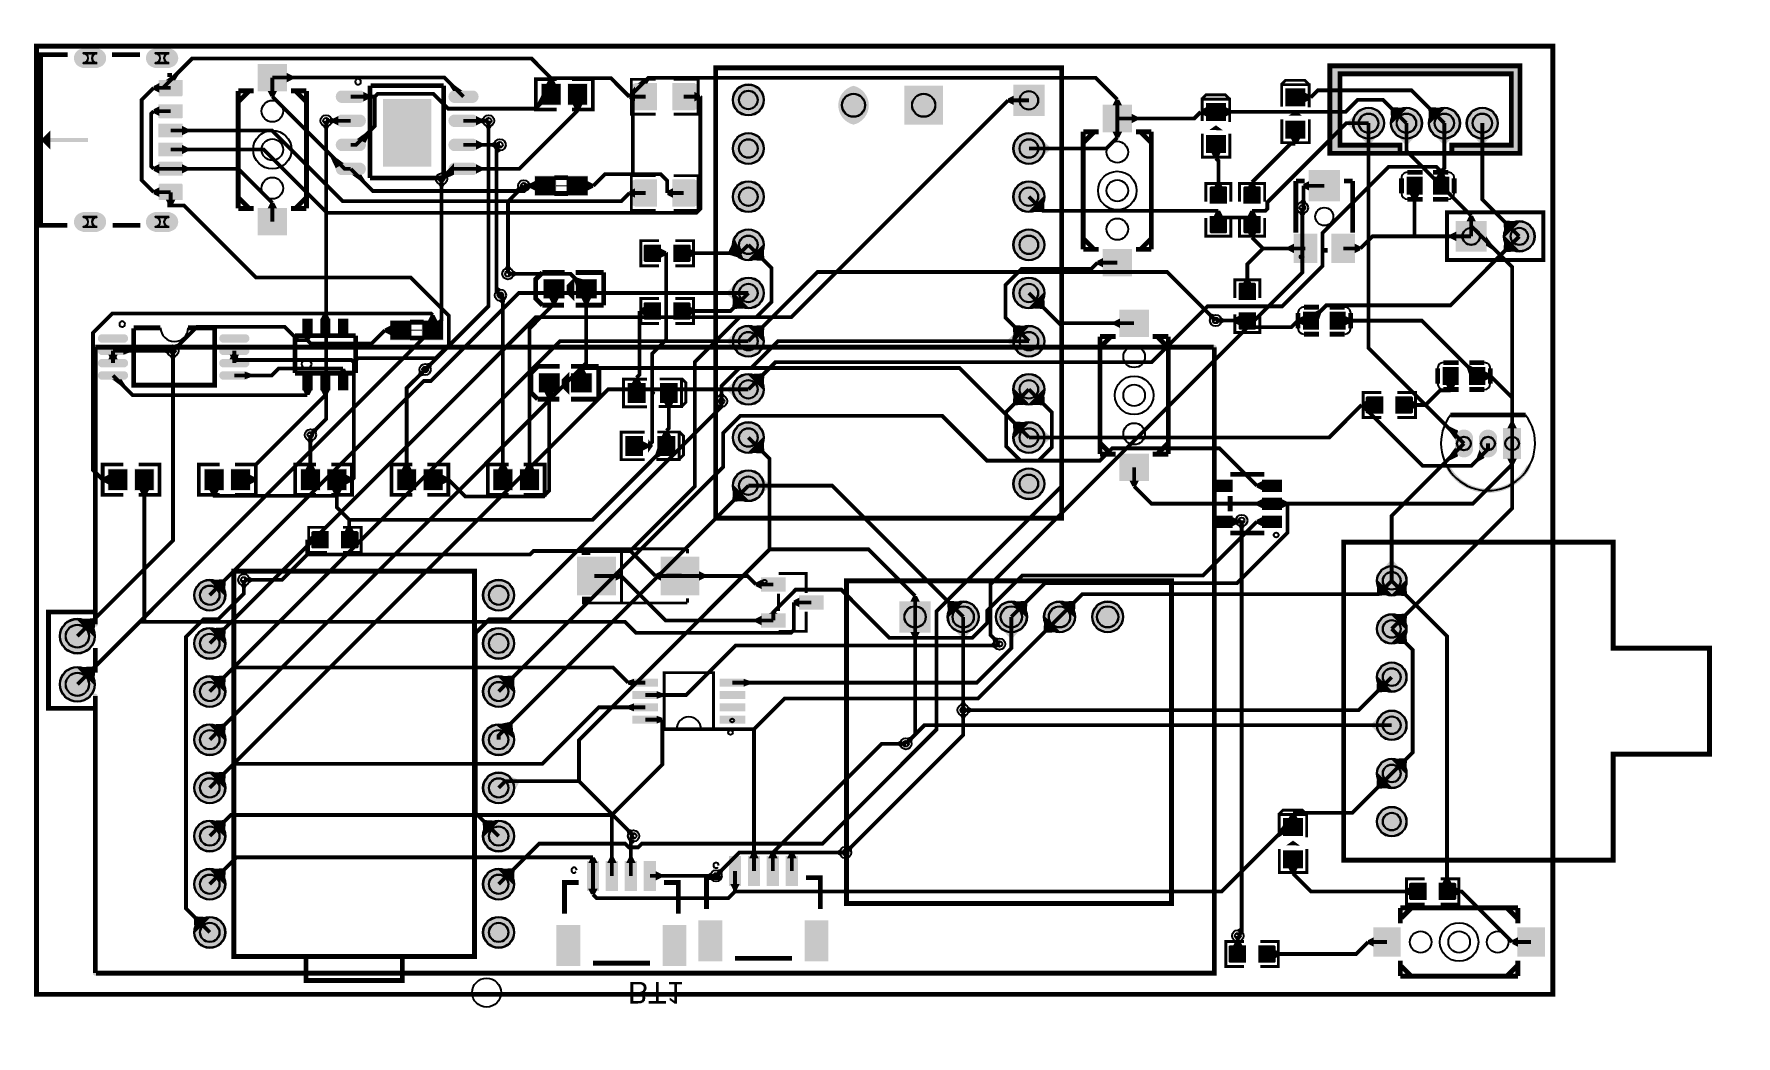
# Model space of a CAD drawing. Header units: millimetres. Extents: x -0.1 to 89.7, y -52.2 to 0.6.
import ezdxf

# ---------------------------------------------------------------- set-up
doc = ezdxf.new("R2010")
doc.units = ezdxf.units.MM
for name, color, linetype, true_color in [('BoardOutLine', 7, 'Continuous', 0xff00ff), ('BottomLayer', 7, 'Continuous', 0x0000ff), ('BottomSilkLayer', 7, 'Continuous', 0x66cc33), ('BottomSolderMaskLayer', 7, 'Continuous', 0xaa00ff), ('Document', 7, 'Continuous', 0xffffff), ('Hole', 7, 'Continuous', 0x222222), ('Multi-Layer', 7, 'Continuous', 0xc0c0c0), ('TopLayer', 7, 'Continuous', 0xff0000), ('TopPasteMaskLayer', 7, 'Continuous', 0x808080), ('TopSilkLayer', 7, 'Continuous', 0xffcc00), ('TopSolderMaskLayer', 7, 'Continuous', 0x800080)]:
    doc.layers.add(name, color=color, linetype=linetype, true_color=true_color)
doc.styles.get("Standard").update_dxf_attribs({"font": 'arial.ttf'})

msp = doc.modelspace()

# ---------------------------------------------------------------- texts
at = {"layer": 'BottomSilkLayer', "text_generation_flag": 2}
msp.add_text('BT1', height=1.143, rotation=180, dxfattribs=at).set_placement((31.207, -49.344))

# ---------------------------------------------------------------- hatches: boundary and pattern name
at = {"layer": 'BottomLayer'}
for points in [[(15.057, -4.135), (15.507, -4.135), (15.382, -4.345), (15.182, -4.345)], [(23.627, -4.135), (24.077, -4.135), (23.952, -4.345), (23.752, -4.345)], [(24.166, -5.285), (24.569, -5.485), (24.374, -5.623), (24.174, -5.523)], [(70.879, -4.593), (69.679, -4.593), (70.179, -5.153), (70.379, -5.153)], [(72.879, -4.593), (71.679, -4.593), (72.179, -5.153), (72.379, -5.153)], [(76.879, -4.593), (75.679, -4.593), (76.179, -5.153), (76.379, -5.153)], [(21.148, -7.202), (21.598, -7.202), (21.473, -7.412), (21.273, -7.412)], [(25.727, -7.663), (25.409, -7.344), (25.349, -7.581), (25.49, -7.723)], [(66.563, -8.722), (67.013, -8.722), (66.888, -8.932), (66.688, -8.932)], [(75.442, -9.246), (75.942, -9.246), (75.792, -8.946), (75.592, -8.946)], [(77.446, -10.082), (78.281, -9.247), (77.545, -9.204), (77.403, -9.346)], [(37.508, -11.278), (38.357, -10.43), (38.399, -11.18), (38.258, -11.321)], [(76.48, -10.026), (76.48, -10.526), (76.78, -10.718), (76.78, -10.435)], [(24.651, -11.806), (25.101, -11.806), (24.976, -11.596), (24.776, -11.596)], [(37.029, -13.62), (37.029, -12.42), (36.469, -12.92), (36.469, -13.12)], [(24.183, -13.077), (24.574, -12.853), (24.374, -12.726), (24.174, -12.84)], [(52.308, -13.818), (53.157, -12.97), (53.199, -13.72), (53.058, -13.861)], [(62.232, -14.17), (61.914, -14.488), (61.854, -14.251), (61.995, -14.11)], [(37.029, -16.16), (37.029, -14.96), (36.469, -15.46), (36.469, -15.66)], [(37.508, -14.762), (38.357, -15.61), (38.399, -14.861), (38.258, -14.719)], [(6.976, -16.267), (7.426, -16.267), (7.301, -16.477), (7.101, -16.477)], [(20.804, -17.077), (20.486, -16.759), (20.723, -16.699), (20.864, -16.841)], [(37.029, -18.7), (37.029, -17.5), (36.469, -18), (36.469, -18.2)], [(52.308, -18.899), (53.157, -18.05), (53.199, -18.799), (53.058, -18.941)], [(36.31, -18.975), (35.875, -18.859), (35.926, -19.09), (36.15, -19.15)], [(14.751, -20.524), (14.432, -20.206), (14.669, -20.146), (14.811, -20.287)], [(37.508, -21.439), (38.357, -20.59), (38.399, -21.34), (38.257, -21.481)], [(51.56, -20.69), (52.408, -19.842), (51.659, -19.799), (51.517, -19.941)], [(74.861, -20.755), (75.004, -20.276), (74.561, -20.064), (74.561, -20.346)], [(77.601, -20.155), (78.101, -20.155), (77.951, -19.855), (77.751, -19.855)], [(75.004, -21.634), (74.861, -21.155), (74.561, -21.564), (74.561, -21.846)], [(78.101, -21.755), (77.601, -21.755), (77.751, -22.055), (77.951, -22.055)], [(36.76, -23.13), (37.608, -23.979), (36.859, -24.021), (36.717, -23.88)], [(63.359, -25.213), (63.809, -25.213), (63.684, -25.423), (63.484, -25.423)], [(72.073, -27.69), (70.93, -27.69), (71.401, -27.157), (71.601, -27.157)], [(9.094, -28.158), (9.942, -29.006), (9.985, -28.257), (9.843, -28.115)], [(10.721, -28.347), (11.171, -28.347), (11.046, -28.557), (10.846, -28.557)], [(46.105, -29.299), (46.605, -29.299), (46.455, -28.999), (46.255, -28.999)], [(2.103, -30.217), (3.057, -31.171), (3.096, -30.319), (2.955, -30.178)], [(71.453, -29.974), (72.262, -30.782), (72.305, -30.071), (72.164, -29.93)], [(9.094, -30.698), (9.942, -31.546), (9.985, -30.797), (9.843, -30.655)], [(46.605, -30.899), (46.105, -30.899), (46.255, -31.199), (46.455, -31.199)], [(49.495, -30.628), (48.295, -30.628), (48.795, -31.188), (48.995, -31.188)], [(50.824, -31.232), (50.506, -31.55), (50.446, -31.313), (50.588, -31.172)], [(71.453, -31.495), (72.262, -30.686), (72.305, -31.397), (72.164, -31.538)], [(2.103, -32.757), (3.057, -33.711), (3.096, -32.859), (2.955, -32.718)], [(9.094, -33.238), (9.942, -34.086), (9.985, -33.337), (9.843, -33.195)], [(24.334, -33.238), (25.182, -34.086), (25.225, -33.337), (25.083, -33.195)], [(48.67, -34.817), (49.12, -34.817), (48.995, -34.607), (48.795, -34.607)], [(9.094, -35.778), (9.942, -36.626), (9.985, -35.877), (9.843, -35.735)], [(25.181, -36.511), (24.219, -35.793), (24.954, -35.643), (25.116, -35.763)], [(48.67, -35.214), (49.12, -35.214), (48.995, -35.424), (48.795, -35.424)], [(46.171, -36.807), (45.853, -36.489), (46.09, -36.429), (46.232, -36.57)], [(71.453, -37.594), (72.262, -38.402), (72.305, -37.691), (72.164, -37.55)], [(9.094, -38.318), (9.942, -39.166), (9.985, -38.417), (9.843, -38.275)], [(25.078, -39.514), (24.692, -38.378), (25.381, -38.666), (25.449, -38.866)], [(23.586, -41.706), (24.434, -40.858), (23.685, -40.815), (23.543, -40.957)], [(31.523, -41.35), (31.205, -41.668), (31.145, -41.431), (31.286, -41.289)], [(42.984, -42.545), (42.666, -42.227), (42.903, -42.167), (43.044, -42.308)], [(42.486, -42.751), (42.486, -42.301), (42.276, -42.426), (42.276, -42.626)], [(24.334, -43.398), (25.182, -44.246), (25.225, -43.497), (25.083, -43.355)], [(36.155, -43.774), (35.836, -43.456), (36.073, -43.396), (36.215, -43.538)], [(8.346, -46.786), (9.194, -45.938), (8.445, -45.895), (8.303, -46.037)], [(63.285, -46.635), (63.676, -46.858), (63.684, -46.621), (63.484, -46.507)]]:
    msp.add_hatch(color=256, dxfattribs=at).paths.add_polyline_path(points)
at = {"layer": 'BottomSolderMaskLayer'}
for points in [[(3.196, -0.108, -0.785398), (3.196, -1.159), (2.46, -1.159, -0.785398), (2.46, -0.108)], [(6.996, -0.108, -0.785398), (6.996, -1.159), (6.26, -1.159, -0.785398), (6.26, -0.108)], [(36.733, -2.84, 1), (38.383, -2.84, 1)], [(43.108, -2.094, -0.785398), (43.108, -4.145), (43.108, -4.145, -0.785398), (43.108, -2.094)], [(45.783, -2.094), (47.834, -2.094), (47.834, -4.145), (45.783, -4.145)], [(51.533, -2.035), (53.183, -2.035), (53.183, -3.685), (51.533, -3.685)], [(69.454, -4.064, 1), (71.104, -4.064, 1)], [(71.454, -4.064, 1), (73.104, -4.064, 1)], [(73.454, -4.064, 1), (75.104, -4.064, 1)], [(75.454, -4.064, 1), (77.104, -4.064, 1)], [(36.733, -5.4, 1), (38.383, -5.4, 1)], [(51.533, -5.4, 1), (53.184, -5.4, 1)], [(36.733, -7.94, 1), (38.383, -7.94, 1)], [(51.533, -7.94, 1), (53.184, -7.94, 1)], [(3.196, -8.748, -0.785398), (3.196, -9.798), (2.46, -9.798, -0.785398), (2.46, -8.748)], [(6.996, -8.748, -0.785398), (6.996, -9.798), (6.26, -9.798, -0.785398), (6.26, -8.748)], [(36.733, -10.48, 1), (38.383, -10.48, 1)], [(51.533, -10.48, 1), (53.184, -10.48, 1)], [(76.505, -9.22), (76.505, -10.846), (74.879, -10.846), (74.879, -9.22)], [(77.419, -10.033, 1), (79.045, -10.033, 1)], [(36.733, -13.02, 1), (38.383, -13.02, 1)], [(51.533, -13.02, 1), (53.184, -13.02, 1)], [(36.733, -15.56, 1), (38.383, -15.56, 1)], [(51.533, -15.56, 1), (53.184, -15.56, 1)], [(36.733, -18.1, 1), (38.383, -18.1, 1)], [(51.533, -18.1, 1), (53.184, -18.1, 1)], [(36.733, -20.64, 1), (38.383, -20.64, 1)], [(51.533, -20.64, 1), (53.184, -20.64, 1)], [(75.787, -21.316, -0.785398), (74.836, -21.316), (74.836, -20.594, -0.785398), (75.787, -20.594)], [(77.057, -21.316, -0.785398), (76.106, -21.316), (76.106, -20.594, -0.785398), (77.057, -20.594)], [(78.327, -21.78), (77.376, -21.78), (77.376, -20.13), (78.327, -20.13)], [(36.733, -23.18, 1), (38.383, -23.18, 1)], [(51.533, -23.08, 1), (53.184, -23.08, 1)], [(70.714, -28.194, 1), (72.289, -28.194, 1)], [(8.319, -28.956, 1), (9.969, -28.956, 1)], [(23.559, -28.956, 1), (25.209, -28.956, 1)], [(45.53, -30.924), (45.53, -29.274), (47.18, -29.274), (47.18, -30.924)], [(48.07, -30.099, 1), (49.72, -30.099, 1)], [(50.61, -30.099, 1), (52.261, -30.099, 1)], [(53.15, -30.099, 1), (54.801, -30.099, 1)], [(55.69, -30.099, 1), (57.341, -30.099, 1)], [(1.234, -31.115, 1), (3.084, -31.115, 1)], [(70.714, -30.734, 1), (72.289, -30.734, 1)], [(8.319, -31.496, 1), (9.969, -31.496, 1)], [(23.559, -31.496, 1), (25.209, -31.496, 1)], [(1.234, -33.655, 1), (3.084, -33.655, 1)], [(8.319, -34.036, 1), (9.969, -34.036, 1)], [(23.559, -34.036, 1), (25.209, -34.036, 1)], [(70.714, -33.274, 1), (72.289, -33.274, 1)], [(8.319, -36.576, 1), (9.969, -36.576, 1)], [(23.559, -36.576, 1), (25.209, -36.576, 1)], [(70.714, -35.814, 1), (72.289, -35.814, 1)], [(70.714, -38.354, 1), (72.289, -38.354, 1)], [(8.319, -39.116, 1), (9.969, -39.116, 1)], [(23.559, -39.116, 1), (25.209, -39.116, 1)], [(70.714, -40.894, 1), (72.289, -40.894, 1)], [(8.319, -41.656, 1), (9.969, -41.656, 1)], [(23.559, -41.656, 1), (25.209, -41.656, 1)], [(8.319, -44.196, 1), (9.969, -44.196, 1)], [(23.559, -44.196, 1), (25.209, -44.196, 1)], [(8.319, -46.736, 1), (9.969, -46.736, 1)], [(23.559, -46.736, 1), (25.209, -46.736, 1)]]:
    msp.add_hatch(color=256, dxfattribs=at).paths.add_polyline_path(points)
at = {"layer": 'Document'}
for points in [[(68.379, -0.964), (78.379, -0.964), (78.379, -5.664), (74.679, -5.664), (74.679, -5.164), (77.779, -5.164), (77.779, -1.464), (68.779, -1.464), (68.779, -5.164), (71.979, -5.164), (71.979, -5.664), (68.179, -5.664), (68.179, -5.364), (68.179, -0.964)], [(66.363, -2.437), (66.363, -2.977), (66.493, -2.977), (66.493, -2.437)], [(62.172, -3.199), (62.172, -3.739), (62.302, -3.739), (62.302, -3.199)], [(0.728, -4.453), (0.728, -5.453), (0.228, -4.953)], [(66.692, -4.241), (66.152, -4.241), (66.152, -4.371), (66.692, -4.371)], [(66.356, -4.035), (66.356, -4.575), (66.486, -4.575), (66.486, -4.035)], [(0.728, -4.953), (0.728, -4.853), (2.728, -4.853), (2.728, -5.053), (0.728, -5.053)], [(62.501, -5.003), (61.961, -5.003), (61.961, -5.133), (62.501, -5.133)], [(62.165, -4.797), (62.165, -5.337), (62.295, -5.337), (62.295, -4.797)], [(2.977, -15.875), (2.977, -30.495), (2.978, -30.511), (2.981, -30.528), (2.986, -30.544), (2.994, -30.558), (3.003, -30.572), (3.014, -30.585), (3.026, -30.596), (3.04, -30.605), (3.055, -30.612), (3.071, -30.618), (3.087, -30.621), (3.104, -30.622), (3.12, -30.621), (3.137, -30.618), (3.152, -30.612), (3.167, -30.605), (3.181, -30.596), (3.193, -30.585), (3.204, -30.572), (3.214, -30.558), (3.221, -30.544), (3.226, -30.528), (3.23, -30.511), (3.231, -30.495), (3.231, -15.875), (3.23, -15.858), (3.226, -15.842), (3.221, -15.826), (3.214, -15.812), (3.204, -15.798), (3.193, -15.785), (3.181, -15.774), (3.167, -15.765), (3.152, -15.758), (3.137, -15.752), (3.12, -15.749), (3.104, -15.748), (3.087, -15.749), (3.071, -15.752), (3.055, -15.758), (3.04, -15.765), (3.026, -15.774), (3.014, -15.785), (3.003, -15.798), (2.994, -15.812), (2.986, -15.826), (2.981, -15.842), (2.978, -15.858), (2.977, -15.875)], [(62.103, -15.748), (3.104, -15.748), (3.087, -15.749), (3.071, -15.752), (3.055, -15.758), (3.04, -15.765), (3.026, -15.774), (3.014, -15.785), (3.003, -15.798), (2.994, -15.812), (2.986, -15.826), (2.981, -15.842), (2.978, -15.858), (2.977, -15.875), (2.978, -15.892), (2.981, -15.908), (2.986, -15.924), (2.994, -15.939), (3.003, -15.952), (3.014, -15.965), (3.026, -15.976), (3.04, -15.985), (3.055, -15.992), (3.071, -15.998), (3.087, -16.001), (3.104, -16.002), (62.103, -16.002), (62.12, -16.001), (62.136, -15.998), (62.152, -15.992), (62.167, -15.985), (62.181, -15.976), (62.193, -15.965), (62.204, -15.952), (62.213, -15.939), (62.221, -15.924), (62.226, -15.908), (62.229, -15.892), (62.23, -15.875), (62.229, -15.858), (62.226, -15.842), (62.221, -15.826), (62.213, -15.812), (62.204, -15.798), (62.193, -15.785), (62.181, -15.774), (62.167, -15.765), (62.152, -15.758), (62.136, -15.752), (62.12, -15.749), (62.103, -15.748)], [(3.139, -49.012), (62.139, -49.012), (62.156, -49.011), (62.172, -49.008), (62.188, -49.002), (62.202, -48.995), (62.216, -48.986), (62.229, -48.975), (62.24, -48.962), (62.249, -48.948), (62.256, -48.934), (62.262, -48.918), (62.265, -48.902), (62.266, -48.885), (62.266, -15.885), (62.265, -15.868), (62.262, -15.852), (62.256, -15.836), (62.249, -15.821), (62.24, -15.808), (62.229, -15.795), (62.216, -15.784), (62.202, -15.775), (62.188, -15.768), (62.172, -15.762), (62.156, -15.759), (62.139, -15.758), (62.122, -15.759), (62.106, -15.762), (62.09, -15.768), (62.075, -15.775), (62.062, -15.784), (62.049, -15.795), (62.038, -15.808), (62.029, -15.821), (62.022, -15.836), (62.016, -15.852), (62.013, -15.868), (62.012, -15.885), (62.012, -48.758), (3.139, -48.758), (3.123, -48.759), (3.106, -48.762), (3.091, -48.768), (3.076, -48.775), (3.062, -48.784), (3.049, -48.795), (3.038, -48.808), (3.029, -48.821), (3.022, -48.836), (3.017, -48.852), (3.013, -48.868), (3.012, -48.885), (3.013, -48.902), (3.017, -48.918), (3.022, -48.934), (3.029, -48.948), (3.038, -48.962), (3.049, -48.975), (3.062, -48.986), (3.076, -48.995), (3.091, -49.002), (3.106, -49.008), (3.123, -49.011), (3.139, -49.012)], [(32.033, -18.223), (31.493, -18.223), (31.493, -18.353), (32.033, -18.353)], [(31.827, -18.559), (31.827, -18.019), (31.697, -18.019), (31.697, -18.559)], [(33.632, -18.23), (33.092, -18.23), (33.092, -18.36), (33.632, -18.36)], [(78.486, -19.558), (74.676, -19.558), (74.676, -19.304), (78.486, -19.304)], [(31.906, -21.017), (31.366, -21.017), (31.366, -21.147), (31.906, -21.147)], [(31.7, -21.353), (31.7, -20.813), (31.57, -20.813), (31.57, -21.353)], [(33.505, -21.024), (32.965, -21.024), (32.965, -21.154), (33.505, -21.154)], [(78.871, -22.115), (78.617, -22.115), (78.584, -22.176), (78.549, -22.235), (78.512, -22.294), (78.473, -22.351), (78.433, -22.407), (78.391, -22.462), (78.347, -22.516), (78.302, -22.568), (78.255, -22.619), (78.207, -22.669), (78.157, -22.717), (78.105, -22.763), (78.053, -22.808), (77.999, -22.852), (77.944, -22.893), (77.887, -22.933), (77.83, -22.972), (77.771, -23.008), (77.711, -23.043), (77.65, -23.076), (77.588, -23.107), (77.526, -23.136), (77.462, -23.164), (77.398, -23.189), (77.333, -23.213), (77.267, -23.234), (77.2, -23.254), (77.133, -23.271), (77.066, -23.287), (76.998, -23.3), (76.93, -23.312), (76.861, -23.321), (76.792, -23.328), (76.723, -23.333), (76.654, -23.337), (76.585, -23.338), (76.516, -23.337), (76.447, -23.333), (76.378, -23.328), (76.309, -23.321), (76.24, -23.312), (76.172, -23.3), (76.104, -23.287), (76.037, -23.271), (75.97, -23.254), (75.903, -23.234), (75.838, -23.213), (75.773, -23.189), (75.708, -23.164), (75.645, -23.136), (75.582, -23.107), (75.52, -23.076), (75.459, -23.043), (75.399, -23.008), (75.341, -22.972), (75.283, -22.933), (75.227, -22.893), (75.171, -22.852), (75.117, -22.808), (75.065, -22.763), (75.014, -22.717), (74.964, -22.669), (74.915, -22.619), (74.869, -22.568), (74.823, -22.516), (74.78, -22.462), (74.738, -22.407), (74.697, -22.351), (74.659, -22.294), (74.622, -22.235), (74.586, -22.176), (74.553, -22.115), (74.299, -22.115), (74.426, -22.369), (74.466, -22.43), (74.507, -22.49), (74.55, -22.548), (74.594, -22.605), (74.64, -22.661), (74.688, -22.716), (74.737, -22.769), (74.788, -22.821), (74.84, -22.871), (74.894, -22.92), (74.949, -22.968), (75.005, -23.013), (75.062, -23.058), (75.121, -23.1), (75.181, -23.141), (75.242, -23.18), (75.304, -23.217), (75.368, -23.253), (75.432, -23.286), (75.497, -23.318), (75.563, -23.348), (75.63, -23.376), (75.698, -23.403), (75.766, -23.427), (75.835, -23.449), (75.904, -23.47), (75.975, -23.488), (76.045, -23.504), (76.116, -23.519), (76.188, -23.531), (76.26, -23.541), (76.332, -23.549), (76.404, -23.556), (76.476, -23.56), (76.549, -23.562), (76.621, -23.562), (76.694, -23.56), (76.766, -23.556), (76.839, -23.549), (76.911, -23.541), (76.982, -23.531), (77.054, -23.519), (77.125, -23.504), (77.196, -23.488), (77.266, -23.47), (77.335, -23.449), (77.404, -23.427), (77.473, -23.403), (77.54, -23.376), (77.607, -23.348), (77.673, -23.318), (77.738, -23.286), (77.803, -23.253), (77.866, -23.217), (77.928, -23.18), (77.989, -23.141), (78.049, -23.1), (78.108, -23.058), (78.165, -23.013), (78.222, -22.968), (78.277, -22.92), (78.33, -22.871), (78.382, -22.821), (78.433, -22.769), (78.482, -22.716), (78.53, -22.661), (78.576, -22.605), (78.621, -22.548), (78.664, -22.49), (78.705, -22.43), (78.744, -22.369)], [(34.04, -28.03), (34.04, -27.828), (33.23, -27.828), (33.23, -28.03)], [(33.764, -28.615), (33.764, -27.265), (33.561, -27.265), (33.561, -28.615)], [(29.433, -28.041), (29.433, -27.839), (30.243, -27.839), (30.243, -28.041)], [(2.977, -34.275), (2.977, -48.885), (2.978, -48.902), (2.981, -48.918), (2.986, -48.934), (2.994, -48.948), (3.003, -48.962), (3.014, -48.975), (3.026, -48.986), (3.04, -48.995), (3.055, -49.002), (3.071, -49.008), (3.087, -49.011), (3.104, -49.012), (3.12, -49.011), (3.137, -49.008), (3.152, -49.002), (3.167, -48.995), (3.181, -48.986), (3.193, -48.975), (3.204, -48.962), (3.214, -48.948), (3.221, -48.934), (3.226, -48.918), (3.23, -48.902), (3.231, -48.885), (3.231, -34.275), (3.23, -34.259), (3.226, -34.242), (3.221, -34.227), (3.214, -34.212), (3.204, -34.198), (3.193, -34.185), (3.181, -34.174), (3.167, -34.165), (3.152, -34.158), (3.137, -34.153), (3.12, -34.149), (3.104, -34.148), (3.087, -34.149), (3.071, -34.153), (3.055, -34.158), (3.04, -34.165), (3.026, -34.174), (3.014, -34.185), (3.003, -34.198), (2.994, -34.212), (2.986, -34.227), (2.981, -34.242), (2.978, -34.259), (2.977, -34.275)], [(66.236, -40.918), (66.236, -41.458), (66.366, -41.458), (66.366, -40.918)], [(66.565, -42.722), (66.025, -42.722), (66.025, -42.852), (66.565, -42.852)], [(66.229, -42.517), (66.229, -43.057), (66.359, -43.057), (66.359, -42.517)]]:
    msp.add_hatch(color=256, dxfattribs=at).paths.add_polyline_path(points)
at = {"layer": 'Multi-Layer'}
for points in [[(3.178, -0.133, -0.785398), (3.178, -1.133), (2.478, -1.133, -0.785398), (2.478, -0.133)], [(6.978, -0.133, -0.785398), (6.978, -1.133), (6.278, -1.133, -0.785398), (6.278, -0.133)], [(36.758, -2.84, 1), (38.358, -2.84, 1)], [(43.108, -2.12, -0.785398), (43.108, -4.12), (43.108, -4.12, -0.785398), (43.108, -2.12)], [(45.808, -2.12), (47.808, -2.12), (47.808, -4.12), (45.808, -4.12)], [(51.558, -2.06), (53.158, -2.06), (53.158, -3.66), (51.558, -3.66)], [(69.479, -4.064, 1), (71.079, -4.064, 1)], [(71.479, -4.064, 1), (73.079, -4.064, 1)], [(73.479, -4.064, 1), (75.079, -4.064, 1)], [(75.479, -4.064, 1), (77.079, -4.064, 1)], [(36.758, -5.4, 1), (38.358, -5.4, 1)], [(51.558, -5.4, 1), (53.158, -5.4, 1)], [(36.758, -7.94, 1), (38.358, -7.94, 1)], [(51.558, -7.94, 1), (53.158, -7.94, 1)], [(3.178, -8.773, -0.785398), (3.178, -9.773), (2.478, -9.773, -0.785398), (2.478, -8.773)], [(6.978, -8.773, -0.785398), (6.978, -9.773), (6.278, -9.773, -0.785398), (6.278, -8.773)], [(36.758, -10.48, 1), (38.358, -10.48, 1)], [(51.558, -10.48, 1), (53.158, -10.48, 1)], [(76.48, -9.246), (76.48, -10.82), (74.905, -10.82), (74.905, -9.246)], [(77.445, -10.033, 1), (79.02, -10.033, 1)], [(36.758, -13.02, 1), (38.358, -13.02, 1)], [(51.558, -13.02, 1), (53.158, -13.02, 1)], [(36.758, -15.56, 1), (38.358, -15.56, 1)], [(51.558, -15.56, 1), (53.158, -15.56, 1)], [(36.758, -18.1, 1), (38.358, -18.1, 1)], [(51.558, -18.1, 1), (53.158, -18.1, 1)], [(36.758, -20.64, 1), (38.358, -20.64, 1)], [(51.558, -20.64, 1), (53.158, -20.64, 1)], [(75.761, -21.305, -0.785398), (74.861, -21.305), (74.861, -20.605, -0.785398), (75.761, -20.605)], [(77.031, -21.305, -0.785398), (76.131, -21.305), (76.131, -20.605, -0.785398), (77.031, -20.605)], [(78.301, -21.755), (77.401, -21.755), (77.401, -20.155), (78.301, -20.155)], [(36.758, -23.18, 1), (38.358, -23.18, 1)], [(51.558, -23.08, 1), (53.158, -23.08, 1)], [(70.739, -28.194, 1), (72.263, -28.194, 1)], [(8.344, -28.956, 1), (9.944, -28.956, 1)], [(23.584, -28.956, 1), (25.184, -28.956, 1)], [(45.555, -30.899), (45.555, -29.299), (47.155, -29.299), (47.155, -30.899)], [(48.095, -30.099, 1), (49.695, -30.099, 1)], [(50.635, -30.099, 1), (52.235, -30.099, 1)], [(53.175, -30.099, 1), (54.775, -30.099, 1)], [(55.715, -30.099, 1), (57.315, -30.099, 1)], [(1.259, -31.115, 1), (3.059, -31.115, 1)], [(70.739, -30.734, 1), (72.263, -30.734, 1)], [(8.344, -31.496, 1), (9.944, -31.496, 1)], [(23.584, -31.496, 1), (25.184, -31.496, 1)], [(1.259, -33.655, 1), (3.059, -33.655, 1)], [(70.739, -33.274, 1), (72.263, -33.274, 1)], [(8.344, -34.036, 1), (9.944, -34.036, 1)], [(23.584, -34.036, 1), (25.184, -34.036, 1)], [(8.344, -36.576, 1), (9.944, -36.576, 1)], [(23.584, -36.576, 1), (25.184, -36.576, 1)], [(70.739, -35.814, 1), (72.263, -35.814, 1)], [(70.739, -38.354, 1), (72.263, -38.354, 1)], [(8.344, -39.116, 1), (9.944, -39.116, 1)], [(23.584, -39.116, 1), (25.184, -39.116, 1)], [(70.739, -40.894, 1), (72.263, -40.894, 1)], [(8.344, -41.656, 1), (9.944, -41.656, 1)], [(23.584, -41.656, 1), (25.184, -41.656, 1)], [(8.344, -44.196, 1), (9.944, -44.196, 1)], [(23.584, -44.196, 1), (25.184, -44.196, 1)], [(8.344, -46.736, 1), (9.944, -46.736, 1)], [(23.584, -46.736, 1), (25.184, -46.736, 1)]]:
    msp.add_hatch(color=256, dxfattribs=at).paths.add_polyline_path(points)
at = {"layer": 'TopLayer'}
for points in [[(6.818, -1.803), (7.318, -1.803), (7.51, -1.503), (7.227, -1.503)], [(13.196, -2.361), (11.696, -2.361), (11.696, -0.961), (13.196, -0.961)], [(13.196, -1.411), (13.196, -1.911), (13.496, -1.761), (13.496, -1.561)], [(26.901, -1.99), (27.401, -1.99), (27.251, -1.69), (27.051, -1.69)], [(32.219, -1.978), (31.719, -1.978), (32.127, -1.678), (32.41, -1.678)], [(6.478, -2.453), (6.478, -1.953), (6.178, -2.103), (6.178, -2.303)], [(7.678, -1.803), (7.678, -2.603), (6.478, -2.603), (6.478, -1.803)], [(12.696, -2.361), (12.196, -2.361), (12.346, -2.661), (12.546, -2.661)], [(16.086, -2.967, -0.785398), (16.086, -2.367), (17.086, -2.367, -0.785398), (17.086, -2.967)], [(17.252, -2.917), (17.252, -2.417), (17.552, -2.567), (17.552, -2.767)], [(21.98, -2.371), (22.48, -2.367), (22.071, -2.067), (21.788, -2.067)], [(22.03, -2.967, -0.785398), (22.03, -2.367), (23.03, -2.367, -0.785398), (23.03, -2.967)], [(26.685, -3.09), (26.651, -2.591), (26.385, -3.092), (26.403, -3.357)], [(26.651, -1.99), (27.651, -1.99), (27.651, -3.09), (26.651, -3.09)], [(28.051, -1.99), (29.051, -1.99), (29.051, -3.09), (28.051, -3.09)], [(31.581, -2.116), (31.581, -2.616), (31.281, -2.808), (31.281, -2.525)], [(31.581, -2.417), (31.581, -2.917), (31.462, -2.767), (31.462, -2.567)], [(32.713, -3.355), (32.713, -1.979), (31.581, -1.979), (31.581, -3.355)], [(33.581, -3.355), (33.581, -1.979), (34.713, -1.979), (34.713, -3.355)], [(34.713, -2.417), (34.713, -2.917), (35.013, -2.767), (35.013, -2.567)], [(51.558, -3.11), (51.558, -2.61), (51.258, -2.76), (51.258, -2.96)], [(65.921, -2.256), (66.921, -2.256), (66.921, -3.156), (65.921, -3.156)], [(66.921, -2.456), (66.921, -2.956), (67.221, -2.806), (67.221, -2.606)], [(6.478, -3.683), (6.478, -3.183), (6.178, -3.333), (6.178, -3.533)], [(7.678, -3.083), (7.678, -3.783), (6.478, -3.783), (6.478, -3.083)], [(18.308, -6.322), (18.308, -2.822), (20.808, -2.822), (20.808, -6.322)], [(28.801, -3.09), (28.301, -3.09), (28.451, -3.39), (28.651, -3.39)], [(56.273, -3.12), (57.773, -3.12), (57.773, -4.52), (56.273, -4.52)], [(56.773, -3.12), (57.273, -3.12), (57.123, -2.82), (56.923, -2.82)], [(57.773, -3.57), (57.773, -4.07), (58.073, -3.92), (58.073, -3.72)], [(61.73, -3.718), (61.73, -3.218), (61.43, -3.368), (61.43, -3.568)], [(61.73, -3.018), (62.73, -3.018), (62.73, -3.918), (61.73, -3.918)], [(62.73, -3.218), (62.73, -3.718), (63.03, -3.568), (63.03, -3.368)], [(69.75, -4.664), (69.75, -3.464), (69.19, -3.964), (69.19, -4.164)], [(71.481, -4.114), (72.329, -3.266), (71.58, -3.223), (71.438, -3.365)], [(73.481, -4.114), (74.329, -3.266), (73.58, -3.223), (73.438, -3.365)], [(7.678, -4.103), (7.678, -4.803), (6.478, -4.803), (6.478, -4.103)], [(7.678, -4.203), (7.678, -4.703), (7.978, -4.553), (7.978, -4.353)], [(15.48, -4.162), (15.48, -3.712), (15.69, -3.837), (15.69, -4.037)], [(15.92, -4.187), (15.92, -3.687), (15.62, -3.837), (15.62, -4.037)], [(16.086, -4.237, -0.785398), (16.086, -3.637), (17.086, -3.637, -0.785398), (17.086, -4.237)], [(22.03, -4.237, -0.785398), (22.03, -3.637), (23.03, -3.637, -0.785398), (23.03, -4.237)], [(23.196, -4.187), (23.196, -3.687), (23.496, -3.837), (23.496, -4.037)], [(23.653, -4.162), (23.653, -3.712), (23.443, -3.837), (23.443, -4.037)], [(65.921, -3.956), (66.921, -3.956), (66.921, -4.856), (65.921, -4.856)], [(7.678, -5.103), (7.678, -5.803), (6.478, -5.803), (6.478, -5.103)], [(7.678, -5.203), (7.678, -5.703), (7.978, -5.553), (7.978, -5.353)], [(16.086, -5.507, -0.785398), (16.086, -4.907), (17.086, -4.907, -0.785398), (17.086, -5.507)], [(16.903, -4.907), (17.366, -5.098), (17.595, -4.607), (17.312, -4.607)], [(22.03, -5.507, -0.785398), (22.03, -4.907), (23.03, -4.907, -0.785398), (23.03, -5.507)], [(23.196, -5.457), (23.196, -4.957), (23.496, -5.107), (23.496, -5.307)], [(24.257, -5.432), (24.257, -4.982), (24.047, -5.107), (24.047, -5.307)], [(52.887, -6), (52.887, -4.8), (53.447, -5.3), (53.447, -5.5)], [(57.273, -4.52), (56.773, -4.52), (56.923, -4.82), (57.123, -4.82)], [(61.73, -4.718), (62.73, -4.718), (62.73, -5.618), (61.73, -5.618)], [(66.671, -4.856), (66.171, -4.856), (66.321, -5.156), (66.521, -5.156)], [(74.879, -4.593), (73.679, -4.593), (74.179, -5.153), (74.379, -5.153)], [(6.478, -6.723), (6.478, -6.223), (6.178, -6.373), (6.178, -6.573)], [(7.678, -6.123), (7.678, -6.823), (6.478, -6.823), (6.478, -6.123)], [(7.678, -6.223), (7.678, -6.723), (7.978, -6.573), (7.978, -6.373)], [(15.788, -6.443), (16.212, -6.177), (15.803, -5.877), (15.52, -5.877)], [(16.086, -6.777, -0.785398), (16.086, -6.177), (17.086, -6.177, -0.785398), (17.086, -6.777)], [(22.03, -6.777), (22.03, -6.177), (21.451, -6.785), (21.462, -7.056)], [(22.03, -6.777, -0.785398), (22.03, -6.177), (23.03, -6.177, -0.785398), (23.03, -6.777)], [(23.196, -6.727), (23.196, -6.227), (23.496, -6.377), (23.496, -6.577)], [(62.48, -5.618), (61.98, -5.618), (62.13, -5.918), (62.33, -5.918)], [(17.136, -6.773), (16.636, -6.777), (17.045, -7.077), (17.328, -7.077)], [(21.673, -7.022), (21.354, -6.704), (21.591, -6.644), (21.733, -6.785)], [(25.908, -7.14), (25.905, -7.59), (26.116, -7.466), (26.117, -7.266)], [(26.298, -7.616), (26.298, -7.116), (25.998, -7.266), (25.998, -7.466)], [(26.298, -6.866), (27.398, -6.866), (27.398, -7.866), (26.298, -7.866)], [(27.974, -6.866), (29.074, -6.866), (29.074, -7.866), (27.974, -7.866)], [(29.074, -7.116), (29.074, -7.616), (29.374, -7.466), (29.374, -7.266)], [(32.713, -8.436), (32.713, -7.059), (31.581, -7.059), (31.581, -8.436)], [(33.581, -8.436), (33.581, -7.059), (34.713, -7.059), (34.713, -8.436)], [(62.107, -7.48), (62.607, -7.48), (62.457, -7.18), (62.257, -7.18)], [(64.385, -7.48), (63.885, -7.48), (64.035, -7.18), (64.235, -7.18)], [(67.145, -7.617), (67.145, -7.117), (66.845, -7.267), (66.845, -7.467)], [(67.145, -6.567), (68.745, -6.567), (68.745, -8.167), (67.145, -8.167)], [(72.306, -6.916), (73.106, -6.916), (73.106, -7.816), (72.306, -7.816)], [(73.706, -6.916), (74.506, -6.916), (74.506, -7.816), (73.706, -7.816)], [(73.856, -6.916), (74.356, -6.916), (74.206, -6.616), (74.006, -6.616)], [(6.478, -7.953), (6.478, -7.453), (6.178, -7.603), (6.178, -7.803)], [(7.678, -7.303), (7.678, -8.103), (6.478, -8.103), (6.478, -7.303)], [(25.715, -7.663), (25.41, -7.332), (25.316, -7.54), (25.5, -7.74)], [(31.581, -7.497), (31.581, -7.997), (31.281, -7.847), (31.281, -7.647)], [(33.581, -7.997), (33.581, -7.497), (33.281, -7.647), (33.281, -7.847)], [(52.308, -8.738), (53.157, -7.89), (53.174, -8.615), (53.033, -8.756)], [(62.789, -8.286), (61.925, -8.286), (61.925, -7.48), (62.789, -7.48)], [(63.703, -8.286), (64.567, -8.286), (64.567, -7.48), (63.703, -7.48)], [(72.956, -7.816), (72.456, -7.816), (72.606, -8.116), (72.806, -8.116)], [(7.328, -8.103), (6.828, -8.103), (6.978, -8.403), (7.178, -8.403)], [(13.196, -9.961), (11.696, -9.961), (11.696, -8.561), (13.196, -8.561)], [(12.196, -8.561), (12.696, -8.561), (12.546, -8.261), (12.346, -8.261)], [(62.607, -8.986), (62.107, -8.986), (62.257, -8.686), (62.457, -8.686)], [(63.885, -8.986), (64.385, -8.986), (64.235, -8.686), (64.035, -8.686)], [(67.039, -8.358), (66.593, -8.296), (66.745, -8.105), (66.945, -8.133)], [(62.789, -8.986), (61.925, -8.986), (61.925, -9.793), (62.789, -9.793)], [(63.703, -8.986), (64.567, -8.986), (64.567, -9.793), (63.703, -9.793)], [(64.385, -9.792), (63.885, -9.792), (64.035, -10.092), (64.235, -10.092)], [(74.905, -10.283), (74.905, -9.783), (74.605, -9.933), (74.605, -10.133)], [(32.924, -10.49), (32.924, -11.354), (32.118, -11.354), (32.118, -10.49)], [(32.924, -10.672), (32.924, -11.172), (33.224, -11.022), (33.224, -10.822)], [(33.624, -10.49), (33.624, -11.354), (34.431, -11.354), (34.431, -10.49)], [(34.431, -11.172), (34.431, -10.672), (34.731, -10.822), (34.731, -11.022)], [(37.318, -11.243), (36.831, -10.146), (36.518, -10.822), (36.607, -11.022)], [(56.273, -10.72), (57.773, -10.72), (57.773, -12.12), (56.273, -12.12)], [(66.345, -10.917), (66.345, -10.417), (66.045, -10.567), (66.045, -10.767)], [(66.345, -9.917), (67.545, -9.917), (67.545, -11.417), (66.345, -11.417)], [(68.345, -9.917), (69.545, -9.917), (69.545, -11.417), (68.345, -11.417)], [(69.545, -10.417), (69.545, -10.917), (69.845, -10.767), (69.845, -10.567)], [(77.446, -9.984), (78.281, -10.819), (77.545, -10.862), (77.403, -10.72)], [(56.273, -11.67), (56.273, -11.17), (55.973, -11.32), (55.973, -11.52)], [(25.074, -12.23), (25.074, -11.78), (25.284, -11.905), (25.284, -12.105)], [(26.759, -13.297), (26.759, -12.306), (27.851, -12.306), (27.851, -13.297)], [(28.461, -12.627), (28.845, -12.306), (28.506, -12.198), (28.352, -12.326)], [(28.461, -13.297), (28.461, -12.306), (29.553, -12.306), (29.553, -13.297)], [(64.313, -13.366), (63.449, -13.366), (63.449, -12.56), (64.313, -12.56)], [(63.631, -12.56), (64.131, -12.56), (63.981, -12.26), (63.781, -12.26)], [(24.33, -13.399), (24.755, -13.251), (24.711, -13.488), (24.511, -13.558)], [(27.555, -13.297), (27.055, -13.297), (27.205, -13.597), (27.405, -13.597)], [(29.257, -13.297), (28.757, -13.297), (28.907, -13.597), (29.107, -13.597)], [(36.76, -12.97), (37.608, -13.818), (36.859, -13.861), (36.717, -13.719)], [(52.308, -13.818), (53.157, -12.97), (53.199, -13.719), (53.058, -13.861)], [(14.99, -14.408), (15.49, -14.408), (15.34, -14.108), (15.14, -14.108)], [(20.654, -14.486), (21.154, -14.486), (21.004, -14.186), (20.804, -14.186)], [(32.118, -14.22), (32.118, -13.72), (31.818, -13.87), (31.818, -14.07)], [(32.924, -13.538), (32.924, -14.402), (32.118, -14.402), (32.118, -13.538)], [(33.624, -13.538), (33.624, -14.402), (34.431, -14.402), (34.431, -13.538)], [(34.431, -14.22), (34.431, -13.72), (34.731, -13.87), (34.731, -14.07)], [(57.162, -14.865), (57.162, -14.365), (56.862, -14.515), (56.862, -14.715)], [(58.662, -15.315), (57.162, -15.315), (57.162, -13.915), (58.662, -13.915)], [(62.412, -14.694), (62.412, -14.244), (62.622, -14.369), (62.622, -14.569)], [(63.449, -14.219), (63.449, -14.719), (63.149, -14.569), (63.149, -14.369)], [(64.313, -14.066), (63.449, -14.066), (63.449, -14.873), (64.313, -14.873)], [(66.845, -14.728), (66.845, -14.228), (66.545, -14.378), (66.545, -14.578)], [(66.845, -14.028), (67.645, -14.028), (67.645, -14.928), (66.845, -14.928)], [(67.43, -14.028), (67.645, -14.479), (67.786, -14.078), (67.695, -13.887)], [(68.245, -14.028), (69.045, -14.028), (69.045, -14.928), (68.245, -14.928)], [(69.045, -14.228), (69.045, -14.728), (69.345, -14.578), (69.345, -14.378)], [(3.489, -15.618, -0.785398), (3.489, -15.218), (4.589, -15.218, -0.785398), (4.589, -15.618)], [(9.889, -15.618, -0.785398), (9.889, -15.218), (10.989, -15.218, -0.785398), (10.989, -15.618)], [(14.045, -15.208), (14.045, -14.408), (14.555, -14.408), (14.555, -15.208)], [(14.55, -15.208), (14.05, -15.208), (14.2, -15.508), (14.4, -15.508)], [(14.985, -15.208), (14.985, -14.408), (15.495, -14.408), (15.495, -15.208)], [(15.925, -15.208), (15.925, -14.408), (16.435, -14.408), (16.435, -15.208)], [(18.678, -15.236), (18.678, -14.736), (18.378, -14.886), (18.378, -15.086)], [(18.678, -14.486), (19.778, -14.486), (19.778, -15.486), (18.678, -15.486)], [(20.354, -14.486), (21.454, -14.486), (21.454, -15.486), (20.354, -15.486)], [(51.829, -16.16), (51.829, -14.96), (51.269, -15.46), (51.269, -15.66)], [(51.56, -15.61), (52.408, -14.762), (51.659, -14.719), (51.517, -14.861)], [(3.489, -16.268, -0.785398), (3.489, -15.868), (4.589, -15.868, -0.785398), (4.589, -16.268)], [(4.589, -16.268), (4.589, -15.868), (4.889, -15.968), (4.889, -16.168)], [(7.003, -16.293), (7.003, -15.843), (6.793, -15.968), (6.793, -16.168)], [(7.5, -16.087), (7.182, -15.769), (7.419, -15.709), (7.56, -15.85)], [(9.889, -16.268, -0.785398), (9.889, -15.868), (10.989, -15.868, -0.785398), (10.989, -16.268)], [(3.489, -16.918, -0.785398), (3.489, -16.518), (4.589, -16.518, -0.785398), (4.589, -16.918)], [(3.789, -16.518), (4.289, -16.518), (4.139, -16.218), (3.939, -16.218)], [(4.289, -16.268), (3.789, -16.268), (3.939, -16.568), (4.139, -16.568)], [(9.889, -16.918, -0.785398), (9.889, -16.518), (10.989, -16.518, -0.785398), (10.989, -16.918)], [(10.189, -16.518), (10.689, -16.518), (10.539, -16.218), (10.339, -16.218)], [(10.689, -16.268), (10.189, -16.268), (10.339, -16.556), (10.539, -16.556)], [(15.93, -17.304), (16.43, -17.304), (16.28, -17.004), (16.08, -17.004)], [(20.523, -17.358), (20.205, -17.04), (20.145, -17.277), (20.286, -17.418)], [(28.503, -17.259), (29.003, -17.259), (28.853, -16.959), (28.653, -16.959)], [(74.211, -16.949), (75.011, -16.949), (75.011, -17.849), (74.211, -17.849)], [(75.611, -17.4), (75.827, -16.949), (75.561, -16.808), (75.47, -16.999)], [(75.611, -16.949), (76.411, -16.949), (76.411, -17.849), (75.611, -17.849)], [(3.489, -17.569, -0.785398), (3.489, -17.169), (4.589, -17.169, -0.785398), (4.589, -17.569)], [(4.489, -17.569), (3.989, -17.569), (4.397, -17.869), (4.68, -17.869)], [(9.889, -17.569, -0.785398), (9.889, -17.169), (10.989, -17.169, -0.785398), (10.989, -17.569)], [(10.989, -17.569), (10.989, -17.169), (11.289, -17.269), (11.289, -17.469)], [(14.045, -18.104), (14.045, -17.304), (14.555, -17.304), (14.555, -18.104)], [(14.985, -18.104), (14.985, -17.304), (15.495, -17.304), (15.495, -18.104)], [(15.925, -18.104), (15.925, -17.304), (16.435, -17.304), (16.435, -18.104)], [(26.505, -18.25), (26.505, -17.259), (27.597, -17.259), (27.597, -18.25)], [(28.207, -18.25), (28.207, -17.259), (29.299, -17.259), (29.299, -18.25)], [(32.112, -17.788), (32.112, -18.788), (31.212, -18.788), (31.212, -17.788)], [(31.412, -17.788), (31.912, -17.788), (31.762, -17.488), (31.562, -17.488)], [(33.812, -17.788), (33.812, -18.788), (32.912, -18.788), (32.912, -17.788)], [(37.508, -17.302), (38.357, -18.15), (38.399, -17.401), (38.257, -17.259)], [(74.861, -17.849), (74.361, -17.849), (74.511, -18.149), (74.711, -18.149)], [(76.411, -17.149), (76.411, -17.649), (76.711, -17.499), (76.711, -17.299)], [(14.55, -18.104), (14.05, -18.104), (14.2, -18.404), (14.4, -18.404)], [(15.49, -18.104), (14.99, -18.104), (15.14, -18.404), (15.34, -18.404)], [(27.301, -18.25), (26.801, -18.25), (26.951, -18.55), (27.151, -18.55)], [(33.612, -18.788), (33.112, -18.788), (33.262, -19.088), (33.462, -19.088)], [(35.919, -18.527), (36.369, -18.527), (36.244, -18.317), (36.044, -18.317)], [(51.56, -18.05), (52.408, -18.899), (51.659, -18.941), (51.517, -18.8)], [(70.218, -18.673), (70.218, -19.173), (69.918, -19.023), (69.918, -18.823)], [(71.024, -19.355), (71.024, -18.491), (70.218, -18.491), (70.218, -19.355)], [(71.724, -19.355), (71.724, -18.491), (72.531, -18.491), (72.531, -19.355)], [(72.531, -18.673), (72.531, -19.173), (72.831, -19.023), (72.831, -18.823)], [(31.985, -20.582), (31.985, -21.582), (31.085, -21.582), (31.085, -20.582)], [(33.685, -20.582), (33.685, -21.582), (32.785, -21.582), (32.785, -20.582)], [(32.985, -20.582), (33.485, -20.582), (33.335, -20.282), (33.135, -20.282)], [(52.887, -21.24), (52.887, -20.04), (53.447, -20.54), (53.447, -20.74)], [(74.861, -20.755), (75.004, -20.276), (74.561, -20.064), (74.561, -20.346)], [(77.601, -20.155), (78.101, -20.155), (77.951, -19.855), (77.751, -19.855)], [(14.226, -20.704), (14.676, -20.704), (14.551, -20.914), (14.351, -20.914)], [(31.985, -20.832), (31.985, -21.332), (32.285, -21.182), (32.285, -20.982)], [(33, -21.582), (32.785, -21.131), (32.644, -21.532), (32.735, -21.723)], [(58.662, -22.915), (57.162, -22.915), (57.162, -21.515), (58.662, -21.515)], [(76.4, -21.717), (76.131, -21.296), (75.981, -21.707), (76.066, -21.905)], [(3.791, -22.31), (4.791, -22.31), (4.791, -23.41), (3.791, -23.41)], [(5.191, -22.31), (6.191, -22.31), (6.191, -23.41), (5.191, -23.41)], [(8.871, -22.31), (9.871, -22.31), (9.871, -23.41), (8.871, -23.41)], [(10.271, -22.31), (11.271, -22.31), (11.271, -23.41), (10.271, -23.41)], [(13.951, -22.31), (14.951, -22.31), (14.951, -23.41), (13.951, -23.41)], [(14.201, -22.31), (14.701, -22.31), (14.551, -22.01), (14.351, -22.01)], [(15.351, -22.31), (16.351, -22.31), (16.351, -23.41), (15.351, -23.41)], [(19.031, -22.31), (20.031, -22.31), (20.031, -23.41), (19.031, -23.41)], [(19.281, -22.31), (19.781, -22.31), (19.631, -22.01), (19.431, -22.01)], [(20.431, -22.31), (21.431, -22.31), (21.431, -23.41), (20.431, -23.41)], [(24.111, -22.31), (25.111, -22.31), (25.111, -23.41), (24.111, -23.41)], [(24.361, -22.31), (24.861, -22.31), (24.711, -22.01), (24.511, -22.01)], [(25.511, -22.31), (26.511, -22.31), (26.511, -23.41), (25.511, -23.41)], [(25.761, -22.31), (26.261, -22.31), (26.111, -22.01), (25.911, -22.01)], [(78.101, -21.755), (77.601, -21.755), (77.751, -22.055), (77.951, -22.055)], [(3.791, -23.11), (3.791, -22.61), (3.491, -22.76), (3.491, -22.96)], [(11.271, -22.61), (11.271, -23.11), (11.571, -22.96), (11.571, -22.76)], [(16.351, -22.61), (16.351, -23.11), (16.651, -22.96), (16.651, -22.76)], [(21.431, -22.61), (21.431, -23.11), (21.731, -22.96), (21.731, -22.76)], [(38.087, -23.78), (38.087, -22.58), (38.647, -23.08), (38.647, -23.28)], [(58.162, -22.915), (57.662, -22.915), (57.812, -23.215), (58.012, -23.215)], [(62.081, -22.88), (63.081, -22.88), (63.081, -23.48), (62.081, -23.48)], [(64.681, -23.43), (64.681, -22.93), (64.381, -23.08), (64.381, -23.28)], [(64.681, -22.88), (65.681, -22.88), (65.681, -23.48), (64.681, -23.48)], [(5.941, -23.41), (5.441, -23.41), (5.591, -23.71), (5.791, -23.71)], [(9.621, -23.41), (9.121, -23.41), (9.271, -23.71), (9.471, -23.71)], [(16.101, -23.41), (15.601, -23.41), (15.751, -23.71), (15.951, -23.71)], [(64.681, -24.38), (64.681, -23.88), (64.381, -24.03), (64.381, -24.23)], [(64.681, -23.83), (65.681, -23.83), (65.681, -24.43), (64.681, -24.43)], [(65.681, -23.88), (65.681, -24.38), (65.981, -24.23), (65.981, -24.03)], [(62.081, -24.78), (63.081, -24.78), (63.081, -25.38), (62.081, -25.38)], [(63.081, -24.83), (63.081, -25.33), (63.381, -25.18), (63.381, -24.98)], [(63.425, -25.269), (63.353, -24.824), (63.165, -24.98), (63.197, -25.18)], [(64.681, -25.33), (64.681, -24.83), (64.381, -24.98), (64.381, -25.18)], [(64.681, -24.78), (65.681, -24.78), (65.681, -25.38), (64.681, -25.38)], [(14.592, -25.785), (14.592, -26.285), (14.292, -26.135), (14.292, -25.935)], [(15.398, -26.467), (15.398, -25.603), (14.592, -25.603), (14.592, -26.467)], [(16.098, -26.467), (16.098, -25.603), (16.905, -25.603), (16.905, -26.467)], [(16.251, -25.603), (16.751, -25.603), (16.601, -25.303), (16.401, -25.303)], [(30.55, -28.94), (28.55, -28.94), (28.55, -26.94), (30.55, -26.94)], [(30.55, -27.69), (30.55, -28.19), (30.85, -28.04), (30.85, -27.84)], [(32.95, -28.19), (32.95, -27.69), (32.65, -27.84), (32.65, -28.04)], [(34.95, -28.94), (32.95, -28.94), (32.95, -26.94), (34.95, -26.94)], [(34.95, -27.69), (34.95, -28.19), (35.25, -28.04), (35.25, -27.84)], [(11.145, -28.374), (11.145, -27.924), (11.355, -28.049), (11.355, -28.249)], [(38.253, -28.637), (38.253, -28.137), (37.953, -28.287), (37.953, -28.487)], [(39.503, -28.737), (38.253, -28.737), (38.253, -28.037), (39.503, -28.037)], [(70.741, -28.146), (71.549, -28.955), (70.861, -28.975), (70.72, -28.834)], [(71.453, -28.955), (72.262, -28.146), (72.305, -28.857), (72.164, -28.998)], [(40.253, -29.587), (40.253, -29.087), (39.953, -29.237), (39.953, -29.437)], [(41.503, -29.687), (40.253, -29.687), (40.253, -28.987), (41.503, -28.987)], [(48.097, -30.149), (48.945, -29.301), (48.196, -29.258), (48.054, -29.4)], [(51.385, -29.301), (52.234, -30.149), (52.276, -29.4), (52.135, -29.258)], [(53.925, -29.301), (54.774, -30.149), (54.816, -29.4), (54.675, -29.258)], [(38.253, -30.537), (38.253, -30.037), (37.953, -30.187), (37.953, -30.387)], [(39.503, -30.637), (38.253, -30.637), (38.253, -29.937), (39.503, -29.937)], [(38.628, -29.937), (39.128, -29.937), (38.978, -29.843), (38.778, -29.843)], [(53.177, -30.049), (54.025, -30.897), (53.276, -30.94), (53.134, -30.799)], [(50.65, -31.788), (50.571, -31.344), (50.386, -31.503), (50.421, -31.703)], [(52.035, -30.628), (50.835, -30.628), (51.335, -31.188), (51.535, -31.188)], [(2.103, -32.757), (3.057, -33.711), (3.096, -32.859), (2.955, -32.718)], [(9.094, -33.238), (9.942, -34.086), (9.985, -33.337), (9.843, -33.195)], [(31.517, -33.772), (31.517, -33.366), (31.217, -33.469), (31.217, -33.669)], [(31.517, -33.772), (31.517, -33.366), (32.717, -33.366), (32.717, -33.772)], [(31.517, -34.422), (31.517, -34.016), (32.717, -34.016), (32.717, -34.422)], [(32.717, -34.016), (32.717, -34.422), (33.017, -34.319), (33.017, -34.119)], [(36.117, -33.772), (36.117, -33.366), (37.317, -33.366), (37.317, -33.772)], [(36.117, -34.422), (36.117, -34.016), (37.317, -34.016), (37.317, -34.422)], [(37.317, -33.366), (37.317, -33.772), (37.617, -33.669), (37.617, -33.469)], [(70.741, -33.226), (71.549, -34.035), (70.838, -34.078), (70.697, -33.937)], [(31.517, -35.072), (31.517, -34.666), (31.217, -34.769), (31.217, -34.969)], [(31.517, -35.072), (31.517, -34.666), (32.717, -34.666), (32.717, -35.072)], [(36.117, -35.072), (36.117, -34.666), (37.317, -34.666), (37.317, -35.072)], [(49.094, -35.24), (49.094, -34.79), (49.304, -34.915), (49.304, -35.115)], [(31.517, -35.722), (31.517, -35.316), (32.717, -35.316), (32.717, -35.722)], [(32.717, -35.316), (32.717, -35.722), (33.017, -35.619), (33.017, -35.419)], [(36.117, -35.722), (36.117, -35.316), (37.317, -35.316), (37.317, -35.722)], [(70.997, -36.386), (70.997, -35.243), (70.464, -35.714), (70.464, -35.914)], [(45.674, -37.013), (45.674, -36.563), (45.464, -36.688), (45.464, -36.888)], [(46.171, -36.807), (45.853, -36.489), (46.09, -36.429), (46.232, -36.57)], [(9.094, -38.318), (9.942, -39.166), (9.985, -38.417), (9.843, -38.275)], [(70.741, -38.306), (71.549, -39.115), (70.838, -39.158), (70.697, -39.017)], [(9.094, -40.858), (9.942, -41.706), (9.985, -40.957), (9.843, -40.815)], [(65.794, -41.562), (65.794, -41.062), (65.494, -41.47), (65.494, -41.753)], [(65.794, -40.737), (66.794, -40.737), (66.794, -41.637), (65.794, -41.637)], [(66.044, -40.737), (66.544, -40.737), (66.394, -40.437), (66.194, -40.437)], [(31.646, -41.914), (31.224, -41.756), (31.261, -41.994), (31.461, -42.069)], [(29.061, -43.081), (29.661, -43.081), (29.661, -44.431), (29.061, -44.431)], [(29.111, -43.08), (29.611, -43.08), (29.461, -42.78), (29.261, -42.78)], [(30.061, -43.081), (30.661, -43.081), (30.661, -44.431), (30.061, -44.431)], [(30.111, -43.08), (30.611, -43.08), (30.461, -42.78), (30.261, -42.78)], [(31.061, -43.081), (31.661, -43.081), (31.661, -44.431), (31.061, -44.431)], [(31.111, -43.08), (31.611, -43.08), (31.461, -42.78), (31.261, -42.78)], [(32.061, -43.081), (32.661, -43.081), (32.661, -44.431), (32.061, -44.431)], [(36.554, -42.827), (37.154, -42.827), (37.154, -44.177), (36.554, -44.177)], [(37.554, -42.827), (38.154, -42.827), (38.154, -44.177), (37.554, -44.177)], [(37.604, -42.826), (38.104, -42.826), (37.954, -42.526), (37.754, -42.526)], [(38.554, -42.827), (39.154, -42.827), (39.154, -44.177), (38.554, -44.177)], [(38.604, -42.826), (39.104, -42.826), (38.954, -42.526), (38.754, -42.526)], [(39.554, -42.827), (40.154, -42.827), (40.154, -44.177), (39.554, -44.177)], [(39.604, -42.826), (40.104, -42.826), (39.954, -42.526), (39.754, -42.526)], [(42.486, -42.751), (42.486, -42.301), (42.276, -42.426), (42.276, -42.626)], [(65.794, -42.437), (66.794, -42.437), (66.794, -43.337), (65.794, -43.337)], [(9.094, -43.398), (9.942, -44.246), (9.985, -43.497), (9.843, -43.355)], [(32.661, -43.506), (32.661, -44.006), (32.961, -43.856), (32.961, -43.656)], [(35.657, -43.981), (35.657, -43.531), (35.447, -43.656), (35.447, -43.856)], [(66.544, -43.337), (66.044, -43.337), (66.194, -43.637), (66.394, -43.637)], [(74.163, -44.145), (74.663, -44.145), (74.513, -43.845), (74.313, -43.845)], [(29.611, -44.431), (29.111, -44.431), (29.261, -44.731), (29.461, -44.731)], [(37.104, -44.177), (36.604, -44.177), (36.754, -44.477), (36.954, -44.477)], [(72.504, -44.327), (72.504, -44.827), (72.204, -44.677), (72.204, -44.477)], [(73.31, -45.009), (73.31, -44.145), (72.504, -44.145), (72.504, -45.009)], [(74.01, -45.009), (74.01, -44.145), (74.817, -44.145), (74.817, -45.009)], [(74.817, -44.327), (74.817, -44.827), (75.117, -44.677), (75.117, -44.477)], [(27.461, -46.431), (28.661, -46.431), (28.661, -48.431), (27.461, -48.431)], [(33.061, -46.431), (34.261, -46.431), (34.261, -48.431), (33.061, -48.431)], [(34.954, -46.177), (36.154, -46.177), (36.154, -48.177), (34.954, -48.177)], [(40.554, -46.177), (41.754, -46.177), (41.754, -48.177), (40.554, -48.177)], [(70.557, -47.994), (70.557, -46.494), (71.957, -46.494), (71.957, -47.994)], [(78.157, -47.994), (78.157, -46.494), (79.557, -46.494), (79.557, -47.994)], [(63.785, -48.311), (63.785, -47.447), (62.979, -47.447), (62.979, -48.311)], [(63.632, -47.447), (63.132, -47.447), (63.282, -47.147), (63.482, -47.147)], [(63.157, -47.117), (63.607, -47.117), (63.482, -47.327), (63.282, -47.327)], [(64.485, -48.311), (64.485, -47.447), (65.292, -47.447), (65.292, -48.311)], [(70.557, -47.494), (70.557, -46.994), (70.257, -47.144), (70.257, -47.344)], [(78.157, -47.494), (78.157, -46.994), (77.857, -47.144), (77.857, -47.344)], [(65.292, -47.629), (65.292, -48.129), (65.592, -47.979), (65.592, -47.779)]]:
    msp.add_hatch(color=256, dxfattribs=at).paths.add_polyline_path(points)
at = {"layer": 'TopPasteMaskLayer'}
for points in [[(3.677, -0.671), (3.678, -0.646), (3.678, -0.621), (3.677, -0.596), (3.674, -0.571), (3.67, -0.546), (3.665, -0.522), (3.659, -0.498), (3.652, -0.474), (3.643, -0.45), (3.634, -0.428), (3.623, -0.405), (3.611, -0.383), (3.598, -0.362), (3.584, -0.341), (3.569, -0.321), (3.553, -0.302), (3.536, -0.284), (3.518, -0.267), (3.499, -0.25), (3.48, -0.235), (3.46, -0.22), (3.439, -0.207), (3.417, -0.194), (3.395, -0.183), (3.372, -0.172), (3.349, -0.163), (3.325, -0.155), (3.301, -0.149), (3.277, -0.143), (3.253, -0.139), (3.228, -0.136), (3.203, -0.134), (3.178, -0.133), (2.478, -0.133), (2.453, -0.134), (2.428, -0.136), (2.403, -0.139), (2.379, -0.143), (2.355, -0.149), (2.331, -0.155), (2.307, -0.163), (2.284, -0.172), (2.261, -0.183), (2.239, -0.194), (2.217, -0.207), (2.196, -0.22), (2.176, -0.235), (2.157, -0.25), (2.138, -0.267), (2.12, -0.284), (2.103, -0.302), (2.087, -0.321), (2.072, -0.341), (2.058, -0.362), (2.045, -0.383), (2.033, -0.405), (2.022, -0.428), (2.013, -0.45), (2.004, -0.474), (1.997, -0.498), (1.991, -0.522), (1.986, -0.546), (1.982, -0.571), (1.979, -0.596), (1.978, -0.621), (1.978, -0.646), (1.979, -0.671), (1.982, -0.695), (1.986, -0.72), (1.991, -0.744), (1.997, -0.769), (2.004, -0.792), (2.013, -0.816), (2.022, -0.839), (2.033, -0.861), (2.045, -0.883), (2.058, -0.904), (2.072, -0.925), (2.087, -0.945), (2.103, -0.964), (2.12, -0.982), (2.138, -1), (2.157, -1.016), (2.176, -1.032), (2.196, -1.046), (2.217, -1.06), (2.239, -1.072), (2.261, -1.084), (2.284, -1.094), (2.307, -1.103), (2.331, -1.111), (2.355, -1.118), (2.379, -1.123), (2.403, -1.128), (2.428, -1.131), (2.453, -1.133), (2.478, -1.133), (3.178, -1.133), (3.203, -1.133), (3.228, -1.131), (3.253, -1.128), (3.277, -1.123), (3.301, -1.118), (3.325, -1.111), (3.349, -1.103), (3.372, -1.094), (3.395, -1.084), (3.417, -1.072), (3.439, -1.06), (3.46, -1.046), (3.48, -1.032), (3.499, -1.016), (3.518, -1), (3.536, -0.982), (3.553, -0.964), (3.569, -0.945), (3.584, -0.925), (3.598, -0.904), (3.611, -0.883), (3.623, -0.861), (3.634, -0.839), (3.643, -0.816), (3.652, -0.792), (3.659, -0.769), (3.665, -0.744), (3.67, -0.72), (3.674, -0.695)], [(7.477, -0.671), (7.478, -0.646), (7.478, -0.621), (7.477, -0.596), (7.474, -0.571), (7.47, -0.546), (7.466, -0.522), (7.459, -0.498), (7.452, -0.474), (7.444, -0.45), (7.434, -0.428), (7.423, -0.405), (7.411, -0.383), (7.398, -0.362), (7.384, -0.341), (7.369, -0.321), (7.353, -0.302), (7.336, -0.284), (7.318, -0.267), (7.299, -0.25), (7.28, -0.235), (7.26, -0.22), (7.239, -0.207), (7.217, -0.194), (7.195, -0.183), (7.172, -0.172), (7.149, -0.163), (7.125, -0.155), (7.101, -0.149), (7.077, -0.143), (7.053, -0.139), (7.028, -0.136), (7.003, -0.134), (6.978, -0.133), (6.278, -0.133), (6.253, -0.134), (6.228, -0.136), (6.204, -0.139), (6.179, -0.143), (6.155, -0.149), (6.131, -0.155), (6.107, -0.163), (6.084, -0.172), (6.061, -0.183), (6.039, -0.194), (6.017, -0.207), (5.996, -0.22), (5.976, -0.235), (5.957, -0.25), (5.938, -0.267), (5.92, -0.284), (5.903, -0.302), (5.887, -0.321), (5.872, -0.341), (5.858, -0.362), (5.845, -0.383), (5.833, -0.405), (5.822, -0.428), (5.813, -0.45), (5.804, -0.474), (5.797, -0.498), (5.791, -0.522), (5.786, -0.546), (5.782, -0.571), (5.779, -0.596), (5.778, -0.621), (5.778, -0.646), (5.779, -0.671), (5.782, -0.695), (5.786, -0.72), (5.791, -0.744), (5.797, -0.769), (5.804, -0.792), (5.813, -0.816), (5.822, -0.839), (5.833, -0.861), (5.845, -0.883), (5.858, -0.904), (5.872, -0.925), (5.887, -0.945), (5.903, -0.964), (5.92, -0.982), (5.938, -1), (5.957, -1.016), (5.976, -1.032), (5.996, -1.046), (6.017, -1.06), (6.039, -1.072), (6.061, -1.084), (6.084, -1.094), (6.107, -1.103), (6.131, -1.111), (6.155, -1.118), (6.179, -1.123), (6.204, -1.128), (6.228, -1.131), (6.253, -1.133), (6.278, -1.133), (6.978, -1.133), (7.003, -1.133), (7.028, -1.131), (7.053, -1.128), (7.077, -1.123), (7.101, -1.118), (7.125, -1.111), (7.149, -1.103), (7.172, -1.094), (7.195, -1.084), (7.217, -1.072), (7.239, -1.06), (7.26, -1.046), (7.28, -1.032), (7.299, -1.016), (7.318, -1), (7.336, -0.982), (7.353, -0.964), (7.369, -0.945), (7.384, -0.925), (7.398, -0.904), (7.411, -0.883), (7.423, -0.861), (7.434, -0.839), (7.444, -0.816), (7.452, -0.792), (7.459, -0.769), (7.466, -0.744), (7.47, -0.72), (7.474, -0.695)], [(13.196, -2.361), (11.696, -2.361), (11.696, -0.961), (13.196, -0.961)], [(7.678, -1.853), (7.678, -2.653), (6.478, -2.653), (6.478, -1.853)], [(16.086, -2.967, -0.785398), (16.086, -2.367), (17.086, -2.367, -0.785398), (17.086, -2.967)], [(22.03, -2.967, -0.785398), (22.03, -2.367), (23.03, -2.367, -0.785398), (23.03, -2.967)], [(26.651, -1.99), (27.651, -1.99), (27.651, -3.09), (26.651, -3.09)], [(28.051, -1.99), (29.051, -1.99), (29.051, -3.09), (28.051, -3.09)], [(31.447, -3.307), (31.447, -2.027), (31.497, -1.977), (32.647, -1.977), (32.697, -2.027), (32.702, -2.437), (32.252, -2.437), (32.252, -2.887), (32.692, -2.887), (32.697, -3.307), (32.647, -3.357), (31.497, -3.357)], [(33.597, -3.307), (33.597, -2.887), (34.042, -2.887), (34.042, -2.437), (33.602, -2.437), (33.597, -2.027), (33.647, -1.977), (34.797, -1.977), (34.847, -2.027), (34.847, -3.307), (34.797, -3.357), (33.647, -3.357)], [(65.921, -2.256), (66.921, -2.256), (66.921, -3.156), (65.921, -3.156)], [(7.678, -3.103), (7.678, -3.803), (6.478, -3.803), (6.478, -3.103)], [(18.308, -6.322), (18.308, -2.822), (20.808, -2.822), (20.808, -6.322)], [(56.273, -3.12), (57.773, -3.12), (57.773, -4.52), (56.273, -4.52)], [(61.73, -3.018), (62.73, -3.018), (62.73, -3.918), (61.73, -3.918)], [(7.678, -4.103), (7.678, -4.803), (6.478, -4.803), (6.478, -4.103)], [(16.086, -4.237, -0.785398), (16.086, -3.637), (17.086, -3.637, -0.785398), (17.086, -4.237)], [(22.03, -4.237, -0.785398), (22.03, -3.637), (23.03, -3.637, -0.785398), (23.03, -4.237)], [(65.921, -3.956), (66.921, -3.956), (66.921, -4.856), (65.921, -4.856)], [(7.678, -5.103), (7.678, -5.803), (6.478, -5.803), (6.478, -5.103)], [(16.086, -5.507, -0.785398), (16.086, -4.907), (17.086, -4.907, -0.785398), (17.086, -5.507)], [(22.03, -5.507, -0.785398), (22.03, -4.907), (23.03, -4.907, -0.785398), (23.03, -5.507)], [(61.73, -4.718), (62.73, -4.718), (62.73, -5.618), (61.73, -5.618)], [(7.678, -6.103), (7.678, -6.803), (6.478, -6.803), (6.478, -6.103)], [(16.086, -6.777, -0.785398), (16.086, -6.177), (17.086, -6.177, -0.785398), (17.086, -6.777)], [(22.03, -6.777, -0.785398), (22.03, -6.177), (23.03, -6.177, -0.785398), (23.03, -6.777)], [(26.298, -6.866), (27.398, -6.866), (27.398, -7.866), (26.298, -7.866)], [(27.974, -6.866), (29.074, -6.866), (29.074, -7.866), (27.974, -7.866)], [(31.447, -8.387), (31.447, -7.107), (31.497, -7.057), (32.647, -7.057), (32.697, -7.107), (32.702, -7.517), (32.252, -7.517), (32.252, -7.967), (32.692, -7.967), (32.697, -8.387), (32.647, -8.437), (31.497, -8.437)], [(33.597, -8.387), (33.597, -7.967), (34.042, -7.967), (34.042, -7.517), (33.602, -7.517), (33.597, -7.107), (33.647, -7.057), (34.797, -7.057), (34.847, -7.107), (34.847, -8.387), (34.797, -8.437), (33.647, -8.437)], [(67.145, -6.567), (68.745, -6.567), (68.745, -8.167), (67.145, -8.167)], [(72.306, -6.916), (73.106, -6.916), (73.106, -7.816), (72.306, -7.816)], [(73.706, -6.916), (74.506, -6.916), (74.506, -7.816), (73.706, -7.816)], [(7.678, -7.253), (7.678, -8.053), (6.478, -8.053), (6.478, -7.253)], [(61.907, -7.441), (61.907, -8.241), (61.957, -8.291), (62.185, -8.291), (62.185, -7.921), (62.515, -7.921), (62.515, -8.291), (62.757, -8.291), (62.807, -8.241), (62.807, -7.441), (62.757, -7.391), (61.957, -7.391)], [(63.685, -7.441), (63.685, -8.241), (63.735, -8.291), (63.963, -8.291), (63.963, -7.921), (64.293, -7.921), (64.293, -8.291), (64.535, -8.291), (64.585, -8.241), (64.585, -7.441), (64.535, -7.391), (63.735, -7.391)], [(3.677, -9.31), (3.678, -9.285), (3.678, -9.261), (3.677, -9.236), (3.674, -9.211), (3.67, -9.186), (3.665, -9.162), (3.659, -9.138), (3.652, -9.114), (3.643, -9.09), (3.634, -9.067), (3.623, -9.045), (3.611, -9.023), (3.598, -9.002), (3.584, -8.981), (3.569, -8.961), (3.553, -8.942), (3.536, -8.924), (3.518, -8.906), (3.499, -8.89), (3.48, -8.874), (3.46, -8.86), (3.439, -8.846), (3.417, -8.834), (3.395, -8.822), (3.372, -8.812), (3.349, -8.803), (3.325, -8.795), (3.301, -8.788), (3.277, -8.783), (3.253, -8.779), (3.228, -8.775), (3.203, -8.774), (3.178, -8.773), (2.478, -8.773), (2.453, -8.774), (2.428, -8.775), (2.403, -8.779), (2.379, -8.783), (2.355, -8.788), (2.331, -8.795), (2.307, -8.803), (2.284, -8.812), (2.261, -8.822), (2.239, -8.834), (2.217, -8.846), (2.196, -8.86), (2.176, -8.874), (2.157, -8.89), (2.138, -8.906), (2.12, -8.924), (2.103, -8.942), (2.087, -8.961), (2.072, -8.981), (2.058, -9.002), (2.045, -9.023), (2.033, -9.045), (2.022, -9.067), (2.013, -9.09), (2.004, -9.114), (1.997, -9.138), (1.991, -9.162), (1.986, -9.186), (1.982, -9.211), (1.979, -9.236), (1.978, -9.261), (1.978, -9.285), (1.979, -9.31), (1.982, -9.335), (1.986, -9.36), (1.991, -9.384), (1.997, -9.408), (2.004, -9.432), (2.013, -9.456), (2.022, -9.479), (2.033, -9.501), (2.045, -9.523), (2.058, -9.544), (2.072, -9.565), (2.087, -9.585), (2.103, -9.604), (2.12, -9.622), (2.138, -9.639), (2.157, -9.656), (2.176, -9.672), (2.196, -9.686), (2.217, -9.7), (2.239, -9.712), (2.261, -9.723), (2.284, -9.734), (2.307, -9.743), (2.331, -9.751), (2.355, -9.758), (2.379, -9.763), (2.403, -9.767), (2.428, -9.77), (2.453, -9.772), (2.478, -9.773), (3.178, -9.773), (3.203, -9.772), (3.228, -9.77), (3.253, -9.767), (3.277, -9.763), (3.301, -9.758), (3.325, -9.751), (3.349, -9.743), (3.372, -9.734), (3.395, -9.723), (3.417, -9.712), (3.439, -9.7), (3.46, -9.686), (3.48, -9.672), (3.499, -9.656), (3.518, -9.639), (3.536, -9.622), (3.553, -9.604), (3.569, -9.585), (3.584, -9.565), (3.598, -9.544), (3.611, -9.523), (3.623, -9.501), (3.634, -9.479), (3.643, -9.456), (3.652, -9.432), (3.659, -9.408), (3.665, -9.384), (3.67, -9.36), (3.674, -9.335)], [(7.477, -9.31), (7.478, -9.285), (7.478, -9.261), (7.477, -9.236), (7.474, -9.211), (7.47, -9.186), (7.466, -9.162), (7.459, -9.138), (7.452, -9.114), (7.444, -9.09), (7.434, -9.067), (7.423, -9.045), (7.411, -9.023), (7.398, -9.002), (7.384, -8.981), (7.369, -8.961), (7.353, -8.942), (7.336, -8.924), (7.318, -8.906), (7.299, -8.89), (7.28, -8.874), (7.26, -8.86), (7.239, -8.846), (7.217, -8.834), (7.195, -8.822), (7.172, -8.812), (7.149, -8.803), (7.125, -8.795), (7.101, -8.788), (7.077, -8.783), (7.053, -8.779), (7.028, -8.775), (7.003, -8.774), (6.978, -8.773), (6.278, -8.773), (6.253, -8.774), (6.228, -8.775), (6.204, -8.779), (6.179, -8.783), (6.155, -8.788), (6.131, -8.795), (6.107, -8.803), (6.084, -8.812), (6.061, -8.822), (6.039, -8.834), (6.017, -8.846), (5.996, -8.86), (5.976, -8.874), (5.957, -8.89), (5.938, -8.906), (5.92, -8.924), (5.903, -8.942), (5.887, -8.961), (5.872, -8.981), (5.858, -9.002), (5.845, -9.023), (5.833, -9.045), (5.822, -9.067), (5.813, -9.09), (5.804, -9.114), (5.797, -9.138), (5.791, -9.162), (5.786, -9.186), (5.782, -9.211), (5.779, -9.236), (5.778, -9.261), (5.778, -9.285), (5.779, -9.31), (5.782, -9.335), (5.786, -9.36), (5.791, -9.384), (5.797, -9.408), (5.804, -9.432), (5.813, -9.456), (5.822, -9.479), (5.833, -9.501), (5.845, -9.523), (5.858, -9.544), (5.872, -9.565), (5.887, -9.585), (5.903, -9.604), (5.92, -9.622), (5.938, -9.639), (5.957, -9.656), (5.976, -9.672), (5.996, -9.686), (6.017, -9.7), (6.039, -9.712), (6.061, -9.723), (6.084, -9.734), (6.107, -9.743), (6.131, -9.751), (6.155, -9.758), (6.179, -9.763), (6.204, -9.767), (6.228, -9.77), (6.253, -9.772), (6.278, -9.773), (6.978, -9.773), (7.003, -9.772), (7.028, -9.77), (7.053, -9.767), (7.077, -9.763), (7.101, -9.758), (7.125, -9.751), (7.149, -9.743), (7.172, -9.734), (7.195, -9.723), (7.217, -9.712), (7.239, -9.7), (7.26, -9.686), (7.28, -9.672), (7.299, -9.656), (7.318, -9.639), (7.336, -9.622), (7.353, -9.604), (7.369, -9.585), (7.384, -9.565), (7.398, -9.544), (7.411, -9.523), (7.423, -9.501), (7.434, -9.479), (7.444, -9.456), (7.452, -9.432), (7.459, -9.408), (7.466, -9.384), (7.47, -9.36), (7.474, -9.335)], [(13.196, -9.961), (11.696, -9.961), (11.696, -8.561), (13.196, -8.561)], [(62.807, -9.831), (62.807, -9.031), (62.757, -8.981), (62.529, -8.981), (62.529, -9.351), (62.199, -9.351), (62.199, -8.981), (61.957, -8.981), (61.907, -9.031), (61.907, -9.831), (61.957, -9.881), (62.757, -9.881)], [(64.585, -9.831), (64.585, -9.031), (64.535, -8.981), (64.307, -8.981), (64.307, -9.351), (63.977, -9.351), (63.977, -8.981), (63.735, -8.981), (63.685, -9.031), (63.685, -9.831), (63.735, -9.881), (64.535, -9.881)], [(32.079, -11.372), (32.879, -11.372), (32.929, -11.322), (32.929, -11.094), (32.559, -11.094), (32.559, -10.764), (32.929, -10.764), (32.929, -10.522), (32.879, -10.472), (32.079, -10.472), (32.029, -10.522), (32.029, -11.322)], [(34.469, -10.472), (33.669, -10.472), (33.619, -10.522), (33.619, -10.75), (33.989, -10.75), (33.989, -11.08), (33.619, -11.08), (33.619, -11.322), (33.669, -11.372), (34.469, -11.372), (34.519, -11.322), (34.519, -10.522)], [(56.273, -10.72), (57.773, -10.72), (57.773, -12.12), (56.273, -12.12)], [(66.345, -9.917), (67.545, -9.917), (67.545, -11.417), (66.345, -11.417)], [(68.345, -9.917), (69.545, -9.917), (69.545, -11.417), (68.345, -11.417)], [(26.759, -13.297), (26.759, -12.306), (27.851, -12.306), (27.851, -13.297)], [(28.461, -13.297), (28.461, -12.306), (29.553, -12.306), (29.553, -13.297)], [(63.431, -12.521), (63.431, -13.321), (63.481, -13.371), (63.709, -13.371), (63.709, -13.001), (64.039, -13.001), (64.039, -13.371), (64.281, -13.371), (64.331, -13.321), (64.331, -12.521), (64.281, -12.471), (63.481, -12.471)], [(32.079, -14.42), (32.879, -14.42), (32.929, -14.37), (32.929, -14.142), (32.559, -14.142), (32.559, -13.812), (32.929, -13.812), (32.929, -13.57), (32.879, -13.52), (32.079, -13.52), (32.029, -13.57), (32.029, -14.37)], [(34.469, -13.52), (33.669, -13.52), (33.619, -13.57), (33.619, -13.798), (33.989, -13.798), (33.989, -14.128), (33.619, -14.128), (33.619, -14.37), (33.669, -14.42), (34.469, -14.42), (34.519, -14.37), (34.519, -13.57)], [(58.662, -15.315), (57.162, -15.315), (57.162, -13.915), (58.662, -13.915)], [(64.331, -14.911), (64.331, -14.111), (64.281, -14.061), (64.053, -14.061), (64.053, -14.431), (63.723, -14.431), (63.723, -14.061), (63.481, -14.061), (63.431, -14.111), (63.431, -14.911), (63.481, -14.961), (64.281, -14.961)], [(66.845, -14.028), (67.645, -14.028), (67.645, -14.928), (66.845, -14.928)], [(68.245, -14.028), (69.045, -14.028), (69.045, -14.928), (68.245, -14.928)], [(3.489, -15.618, -0.785398), (3.489, -15.218), (4.589, -15.218, -0.785398), (4.589, -15.618)], [(9.889, -15.618, -0.785398), (9.889, -15.218), (10.989, -15.218, -0.785398), (10.989, -15.618)], [(14.045, -15.208), (14.045, -14.408), (14.555, -14.408), (14.555, -15.208)], [(14.985, -15.208), (14.985, -14.408), (15.495, -14.408), (15.495, -15.208)], [(15.925, -15.208), (15.925, -14.408), (16.435, -14.408), (16.435, -15.208)], [(18.678, -14.486), (19.778, -14.486), (19.778, -15.486), (18.678, -15.486)], [(20.354, -14.486), (21.454, -14.486), (21.454, -15.486), (20.354, -15.486)], [(3.489, -16.268, -0.785398), (3.489, -15.868), (4.589, -15.868, -0.785398), (4.589, -16.268)], [(9.889, -16.268, -0.785398), (9.889, -15.868), (10.989, -15.868, -0.785398), (10.989, -16.268)], [(3.489, -16.918, -0.785398), (3.489, -16.518), (4.589, -16.518, -0.785398), (4.589, -16.918)], [(9.889, -16.918, -0.785398), (9.889, -16.518), (10.989, -16.518, -0.785398), (10.989, -16.918)], [(74.211, -16.949), (75.011, -16.949), (75.011, -17.849), (74.211, -17.849)], [(75.611, -16.949), (76.411, -16.949), (76.411, -17.849), (75.611, -17.849)], [(3.489, -17.569, -0.785398), (3.489, -17.169), (4.589, -17.169, -0.785398), (4.589, -17.569)], [(9.889, -17.569, -0.785398), (9.889, -17.169), (10.989, -17.169, -0.785398), (10.989, -17.569)], [(14.045, -18.104), (14.045, -17.304), (14.555, -17.304), (14.555, -18.104)], [(14.985, -18.104), (14.985, -17.304), (15.495, -17.304), (15.495, -18.104)], [(15.925, -18.104), (15.925, -17.304), (16.435, -17.304), (16.435, -18.104)], [(26.505, -18.25), (26.505, -17.259), (27.597, -17.259), (27.597, -18.25)], [(28.207, -18.25), (28.207, -17.259), (29.299, -17.259), (29.299, -18.25)], [(32.112, -17.788), (32.112, -18.788), (31.212, -18.788), (31.212, -17.788)], [(33.812, -17.788), (33.812, -18.788), (32.912, -18.788), (32.912, -17.788)], [(70.179, -19.373), (70.979, -19.373), (71.029, -19.323), (71.029, -19.095), (70.659, -19.095), (70.659, -18.765), (71.029, -18.765), (71.029, -18.523), (70.979, -18.473), (70.179, -18.473), (70.129, -18.523), (70.129, -19.323)], [(72.569, -18.473), (71.769, -18.473), (71.719, -18.523), (71.719, -18.751), (72.089, -18.751), (72.089, -19.081), (71.719, -19.081), (71.719, -19.323), (71.769, -19.373), (72.569, -19.373), (72.619, -19.323), (72.619, -18.523)], [(31.985, -20.582), (31.985, -21.582), (31.085, -21.582), (31.085, -20.582)], [(33.685, -20.582), (33.685, -21.582), (32.785, -21.582), (32.785, -20.582)], [(58.662, -22.915), (57.162, -22.915), (57.162, -21.515), (58.662, -21.515)], [(3.791, -22.31), (4.791, -22.31), (4.791, -23.41), (3.791, -23.41)], [(5.191, -22.31), (6.191, -22.31), (6.191, -23.41), (5.191, -23.41)], [(8.871, -22.31), (9.871, -22.31), (9.871, -23.41), (8.871, -23.41)], [(10.271, -22.31), (11.271, -22.31), (11.271, -23.41), (10.271, -23.41)], [(13.951, -22.31), (14.951, -22.31), (14.951, -23.41), (13.951, -23.41)], [(15.351, -22.31), (16.351, -22.31), (16.351, -23.41), (15.351, -23.41)], [(19.031, -22.31), (20.031, -22.31), (20.031, -23.41), (19.031, -23.41)], [(20.431, -22.31), (21.431, -22.31), (21.431, -23.41), (20.431, -23.41)], [(24.111, -22.31), (25.111, -22.31), (25.111, -23.41), (24.111, -23.41)], [(25.511, -22.31), (26.511, -22.31), (26.511, -23.41), (25.511, -23.41)], [(62.081, -22.88), (63.081, -22.88), (63.081, -23.48), (62.081, -23.48)], [(64.681, -22.88), (65.681, -22.88), (65.681, -23.48), (64.681, -23.48)], [(64.681, -23.83), (65.681, -23.83), (65.681, -24.43), (64.681, -24.43)], [(62.081, -24.78), (63.081, -24.78), (63.081, -25.38), (62.081, -25.38)], [(64.681, -24.78), (65.681, -24.78), (65.681, -25.38), (64.681, -25.38)], [(14.553, -26.485), (15.353, -26.485), (15.403, -26.435), (15.403, -26.207), (15.033, -26.207), (15.033, -25.877), (15.403, -25.877), (15.403, -25.635), (15.353, -25.585), (14.553, -25.585), (14.503, -25.635), (14.503, -26.435)], [(16.943, -25.585), (16.143, -25.585), (16.093, -25.635), (16.093, -25.863), (16.463, -25.863), (16.463, -26.193), (16.093, -26.193), (16.093, -26.435), (16.143, -26.485), (16.943, -26.485), (16.993, -26.435), (16.993, -25.635)], [(30.55, -28.94), (28.55, -28.94), (28.55, -26.94), (30.55, -26.94)], [(34.95, -28.94), (32.95, -28.94), (32.95, -26.94), (34.95, -26.94)], [(39.503, -28.737), (38.253, -28.737), (38.253, -28.037), (39.503, -28.037)], [(41.503, -29.687), (40.253, -29.687), (40.253, -28.987), (41.503, -28.987)], [(39.503, -30.637), (38.253, -30.637), (38.253, -29.937), (39.503, -29.937)], [(31.517, -33.772), (31.517, -33.366), (32.717, -33.366), (32.717, -33.772)], [(31.517, -34.422), (31.517, -34.016), (32.717, -34.016), (32.717, -34.422)], [(36.117, -33.772), (36.117, -33.366), (37.317, -33.366), (37.317, -33.772)], [(36.117, -34.422), (36.117, -34.016), (37.317, -34.016), (37.317, -34.422)], [(31.517, -35.072), (31.517, -34.666), (32.717, -34.666), (32.717, -35.072)], [(36.117, -35.072), (36.117, -34.666), (37.317, -34.666), (37.317, -35.072)], [(31.517, -35.722), (31.517, -35.316), (32.717, -35.316), (32.717, -35.722)], [(36.117, -35.722), (36.117, -35.316), (37.317, -35.316), (37.317, -35.722)], [(65.794, -40.737), (66.794, -40.737), (66.794, -41.637), (65.794, -41.637)], [(29.061, -43.081), (29.661, -43.081), (29.661, -44.431), (29.061, -44.431)], [(30.061, -43.081), (30.661, -43.081), (30.661, -44.431), (30.061, -44.431)], [(31.061, -43.081), (31.661, -43.081), (31.661, -44.431), (31.061, -44.431)], [(32.061, -43.081), (32.661, -43.081), (32.661, -44.431), (32.061, -44.431)], [(36.554, -42.827), (37.154, -42.827), (37.154, -44.177), (36.554, -44.177)], [(37.554, -42.827), (38.154, -42.827), (38.154, -44.177), (37.554, -44.177)], [(38.554, -42.827), (39.154, -42.827), (39.154, -44.177), (38.554, -44.177)], [(39.554, -42.827), (40.154, -42.827), (40.154, -44.177), (39.554, -44.177)], [(65.794, -42.437), (66.794, -42.437), (66.794, -43.337), (65.794, -43.337)], [(72.465, -45.027), (73.265, -45.027), (73.315, -44.977), (73.315, -44.749), (72.945, -44.749), (72.945, -44.419), (73.315, -44.419), (73.315, -44.177), (73.265, -44.127), (72.465, -44.127), (72.415, -44.177), (72.415, -44.977)], [(74.855, -44.127), (74.055, -44.127), (74.005, -44.177), (74.005, -44.405), (74.375, -44.405), (74.375, -44.735), (74.005, -44.735), (74.005, -44.977), (74.055, -45.027), (74.855, -45.027), (74.905, -44.977), (74.905, -44.177)], [(27.461, -46.431), (28.661, -46.431), (28.661, -48.431), (27.461, -48.431)], [(33.061, -46.431), (34.261, -46.431), (34.261, -48.431), (33.061, -48.431)], [(34.954, -46.177), (36.154, -46.177), (36.154, -48.177), (34.954, -48.177)], [(40.554, -46.177), (41.754, -46.177), (41.754, -48.177), (40.554, -48.177)], [(70.557, -47.994), (70.557, -46.494), (71.957, -46.494), (71.957, -47.994)], [(78.157, -47.994), (78.157, -46.494), (79.557, -46.494), (79.557, -47.994)], [(62.94, -48.329), (63.74, -48.329), (63.79, -48.279), (63.79, -48.051), (63.42, -48.051), (63.42, -47.721), (63.79, -47.721), (63.79, -47.479), (63.74, -47.429), (62.94, -47.429), (62.89, -47.479), (62.89, -48.279)], [(65.33, -47.429), (64.53, -47.429), (64.48, -47.479), (64.48, -47.707), (64.85, -47.707), (64.85, -48.037), (64.48, -48.037), (64.48, -48.279), (64.53, -48.329), (65.33, -48.329), (65.38, -48.279), (65.38, -47.479)]]:
    msp.add_hatch(color=256, dxfattribs=at).paths.add_polyline_path(points)
at = {"layer": 'TopSilkLayer'}
for points in [[(66.061, -3.666), (66.781, -3.676), (66.421, -3.416)], [(61.87, -4.428), (62.59, -4.438), (62.23, -4.178)], [(32.402, -17.928), (32.392, -18.648), (32.652, -18.288)], [(32.275, -20.722), (32.265, -21.442), (32.525, -21.082)], [(29.23, -26.438), (29.229, -26.844), (28.769, -26.84), (28.773, -26.438)], [(29.238, -29.036), (29.237, -29.443), (28.777, -29.438), (28.781, -29.036)], [(65.934, -42.147), (66.654, -42.157), (66.294, -41.897)]]:
    msp.add_hatch(color=256, dxfattribs=at).paths.add_polyline_path(points)
at = {"layer": 'TopSolderMaskLayer'}
for points in [[(3.196, -0.108, -0.785398), (3.196, -1.159), (2.46, -1.159, -0.785398), (2.46, -0.108)], [(6.996, -0.108, -0.785398), (6.996, -1.159), (6.26, -1.159, -0.785398), (6.26, -0.108)], [(7.716, -1.786), (7.716, -2.62), (6.44, -2.62), (6.44, -1.786)], [(13.221, -2.386), (11.671, -2.386), (11.671, -0.936), (13.221, -0.936)], [(16.044, -2.992, -0.785398), (16.044, -2.342), (17.129, -2.342, -0.785398), (17.129, -2.992)], [(21.988, -2.992, -0.785398), (21.988, -2.342), (23.072, -2.342, -0.785398), (23.072, -2.992)], [(26.626, -1.965), (27.676, -1.965), (27.676, -3.115), (26.626, -3.115)], [(28.026, -1.965), (29.076, -1.965), (29.076, -3.115), (28.026, -3.115)], [(32.739, -3.381), (32.739, -1.953), (31.555, -1.953), (31.555, -3.381)], [(33.555, -3.381), (33.555, -1.953), (34.739, -1.953), (34.739, -3.381)], [(36.733, -2.84, 1), (38.383, -2.84, 1)], [(43.108, -2.094, -0.785398), (43.108, -4.145), (43.108, -4.145, -0.785398), (43.108, -2.094)], [(45.783, -2.094), (47.834, -2.094), (47.834, -4.145), (45.783, -4.145)], [(51.533, -2.035), (53.183, -2.035), (53.183, -3.685), (51.533, -3.685)], [(65.896, -2.231), (66.947, -2.231), (66.947, -3.181), (65.896, -3.181)], [(7.722, -3.068), (7.722, -3.798), (6.435, -3.798), (6.435, -3.068)], [(18.29, -6.358), (18.29, -2.786), (20.826, -2.786), (20.826, -6.358)], [(56.248, -3.095), (57.799, -3.095), (57.799, -4.545), (56.248, -4.545)], [(61.705, -2.993), (62.756, -2.993), (62.756, -3.943), (61.705, -3.943)], [(69.454, -4.064, 1), (71.104, -4.064, 1)], [(71.454, -4.064, 1), (73.104, -4.064, 1)], [(73.454, -4.064, 1), (75.104, -4.064, 1)], [(75.454, -4.064, 1), (77.104, -4.064, 1)], [(7.722, -4.088), (7.722, -4.818), (6.435, -4.818), (6.435, -4.088)], [(16.044, -4.262, -0.785398), (16.044, -3.612), (17.129, -3.612, -0.785398), (17.129, -4.262)], [(21.988, -4.262, -0.785398), (21.988, -3.612), (23.072, -3.612, -0.785398), (23.072, -4.262)], [(65.896, -3.931), (66.947, -3.931), (66.947, -4.881), (65.896, -4.881)], [(7.722, -5.088), (7.722, -5.818), (6.435, -5.818), (6.435, -5.088)], [(16.044, -5.532, -0.785398), (16.044, -4.882), (17.129, -4.882, -0.785398), (17.129, -5.532)], [(21.988, -5.532, -0.785398), (21.988, -4.882), (23.072, -4.882, -0.785398), (23.072, -5.532)], [(36.733, -5.4, 1), (38.383, -5.4, 1)], [(51.533, -5.4, 1), (53.184, -5.4, 1)], [(61.705, -4.693), (62.756, -4.693), (62.756, -5.643), (61.705, -5.643)], [(7.722, -6.108), (7.722, -6.838), (6.435, -6.838), (6.435, -6.108)], [(16.044, -6.802, -0.785398), (16.044, -6.152), (17.129, -6.152, -0.785398), (17.129, -6.802)], [(21.988, -6.802, -0.785398), (21.988, -6.152), (23.072, -6.152, -0.785398), (23.072, -6.802)], [(26.273, -6.84), (27.423, -6.84), (27.423, -7.892), (26.273, -7.892)], [(27.949, -6.84), (29.1, -6.84), (29.1, -7.892), (27.949, -7.892)], [(32.739, -8.461), (32.739, -7.033), (31.555, -7.033), (31.555, -8.461)], [(33.555, -8.461), (33.555, -7.033), (34.739, -7.033), (34.739, -8.461)], [(36.733, -7.94, 1), (38.383, -7.94, 1)], [(51.533, -7.94, 1), (53.184, -7.94, 1)], [(67.12, -6.542), (68.771, -6.542), (68.771, -8.192), (67.12, -8.192)], [(72.281, -6.891), (73.132, -6.891), (73.132, -7.841), (72.281, -7.841)], [(73.681, -6.891), (74.532, -6.891), (74.532, -7.841), (73.681, -7.841)], [(7.716, -7.286), (7.716, -8.12), (6.44, -8.12), (6.44, -7.286)], [(62.816, -8.31), (61.898, -8.31), (61.898, -7.456), (62.816, -7.456)], [(63.676, -8.31), (64.594, -8.31), (64.594, -7.456), (63.676, -7.456)], [(3.196, -8.748, -0.785398), (3.196, -9.798), (2.46, -9.798, -0.785398), (2.46, -8.748)], [(6.996, -8.748, -0.785398), (6.996, -9.798), (6.26, -9.798, -0.785398), (6.26, -8.748)], [(13.221, -9.986), (11.671, -9.986), (11.671, -8.536), (13.221, -8.536)], [(62.816, -8.962), (61.898, -8.962), (61.898, -9.816), (62.816, -9.816)], [(63.676, -8.962), (64.594, -8.962), (64.594, -9.816), (63.676, -9.816)], [(36.733, -10.48, 1), (38.383, -10.48, 1)], [(51.533, -10.48, 1), (53.184, -10.48, 1)], [(76.505, -9.22), (76.505, -10.846), (74.879, -10.846), (74.879, -9.22)], [(77.419, -10.033, 1), (79.045, -10.033, 1)], [(32.949, -10.465), (32.949, -11.379), (32.092, -11.379), (32.092, -10.465)], [(33.599, -10.465), (33.599, -11.379), (34.456, -11.379), (34.456, -10.465)], [(56.248, -10.695), (57.799, -10.695), (57.799, -12.145), (56.248, -12.145)], [(66.32, -9.892), (67.57, -9.892), (67.57, -11.442), (66.32, -11.442)], [(68.32, -9.892), (69.57, -9.892), (69.57, -11.442), (68.32, -11.442)], [(26.731, -13.32), (26.731, -12.283), (27.879, -12.283), (27.879, -13.32)], [(28.433, -13.32), (28.433, -12.283), (29.581, -12.283), (29.581, -13.32)], [(36.733, -13.02, 1), (38.383, -13.02, 1)], [(51.533, -13.02, 1), (53.184, -13.02, 1)], [(64.34, -13.39), (63.422, -13.39), (63.422, -12.536), (64.34, -12.536)], [(32.949, -13.513), (32.949, -14.427), (32.092, -14.427), (32.092, -13.513)], [(33.599, -13.513), (33.599, -14.427), (34.456, -14.427), (34.456, -13.513)], [(58.688, -15.34), (57.137, -15.34), (57.137, -13.89), (58.688, -13.89)], [(64.34, -14.042), (63.422, -14.042), (63.422, -14.896), (64.34, -14.896)], [(66.82, -14.003), (67.671, -14.003), (67.671, -14.953), (66.82, -14.953)], [(68.22, -14.003), (69.071, -14.003), (69.071, -14.953), (68.22, -14.953)], [(3.419, -15.643, -0.785398), (3.419, -15.192), (4.658, -15.192, -0.785398), (4.658, -15.643)], [(9.82, -15.643, -0.785398), (9.82, -15.192), (11.059, -15.192, -0.785398), (11.059, -15.643)], [(14.029, -15.248), (14.029, -14.368), (14.572, -14.368), (14.572, -15.248)], [(14.969, -15.248), (14.969, -14.368), (15.512, -14.368), (15.512, -15.248)], [(15.908, -15.248), (15.908, -14.368), (16.451, -14.368), (16.451, -15.248)], [(18.653, -14.46), (19.803, -14.46), (19.803, -15.512), (18.653, -15.512)], [(20.329, -14.46), (21.48, -14.46), (21.48, -15.512), (20.329, -15.512)], [(36.733, -15.56, 1), (38.383, -15.56, 1)], [(51.533, -15.56, 1), (53.184, -15.56, 1)], [(3.419, -16.293, -0.785398), (3.419, -15.843), (4.658, -15.843, -0.785398), (4.658, -16.293)], [(9.82, -16.293, -0.785398), (9.82, -15.843), (11.059, -15.843, -0.785398), (11.059, -16.293)], [(3.419, -16.944, -0.785398), (3.419, -16.493), (4.658, -16.493, -0.785398), (4.658, -16.944)], [(9.82, -16.944, -0.785398), (9.82, -16.493), (11.059, -16.493, -0.785398), (11.059, -16.944)], [(74.186, -16.924), (75.037, -16.924), (75.037, -17.874), (74.186, -17.874)], [(75.586, -16.924), (76.437, -16.924), (76.437, -17.874), (75.586, -17.874)], [(3.419, -17.594, -0.785398), (3.419, -17.143), (4.658, -17.143, -0.785398), (4.658, -17.594)], [(9.82, -17.594, -0.785398), (9.82, -17.143), (11.059, -17.143, -0.785398), (11.059, -17.594)], [(14.029, -18.144), (14.029, -17.264), (14.572, -17.264), (14.572, -18.144)], [(14.969, -18.144), (14.969, -17.264), (15.512, -17.264), (15.512, -18.144)], [(15.908, -18.144), (15.908, -17.264), (16.451, -17.264), (16.451, -18.144)], [(26.477, -18.273), (26.477, -17.236), (27.625, -17.236), (27.625, -18.273)], [(28.179, -18.273), (28.179, -17.236), (29.327, -17.236), (29.327, -18.273)], [(32.135, -17.76), (32.135, -18.816), (31.189, -18.816), (31.189, -17.76)], [(33.835, -17.76), (33.835, -18.816), (32.889, -18.816), (32.889, -17.76)], [(36.733, -18.1, 1), (38.383, -18.1, 1)], [(51.533, -18.1, 1), (53.184, -18.1, 1)], [(71.05, -19.38), (71.05, -18.466), (70.192, -18.466), (70.192, -19.38)], [(71.699, -19.38), (71.699, -18.466), (72.556, -18.466), (72.556, -19.38)], [(32.008, -20.554), (32.008, -21.61), (31.062, -21.61), (31.062, -20.554)], [(33.708, -20.554), (33.708, -21.61), (32.762, -21.61), (32.762, -20.554)], [(36.733, -20.64, 1), (38.383, -20.64, 1)], [(51.533, -20.64, 1), (53.184, -20.64, 1)], [(75.787, -21.316, -0.785398), (74.836, -21.316), (74.836, -20.594, -0.785398), (75.787, -20.594)], [(77.057, -21.316, -0.785398), (76.106, -21.316), (76.106, -20.594, -0.785398), (77.057, -20.594)], [(78.327, -21.78), (77.376, -21.78), (77.376, -20.13), (78.327, -20.13)], [(58.688, -22.94), (57.137, -22.94), (57.137, -21.49), (58.688, -21.49)], [(3.766, -22.285), (4.816, -22.285), (4.816, -23.435), (3.766, -23.435)], [(5.166, -22.285), (6.216, -22.285), (6.216, -23.435), (5.166, -23.435)], [(8.846, -22.285), (9.896, -22.285), (9.896, -23.435), (8.846, -23.435)], [(10.246, -22.285), (11.296, -22.285), (11.296, -23.435), (10.246, -23.435)], [(13.926, -22.285), (14.976, -22.285), (14.976, -23.435), (13.926, -23.435)], [(15.326, -22.285), (16.376, -22.285), (16.376, -23.435), (15.326, -23.435)], [(19.006, -22.285), (20.056, -22.285), (20.056, -23.435), (19.006, -23.435)], [(20.406, -22.285), (21.456, -22.285), (21.456, -23.435), (20.406, -23.435)], [(24.086, -22.285), (25.136, -22.285), (25.136, -23.435), (24.086, -23.435)], [(25.486, -22.285), (26.536, -22.285), (26.536, -23.435), (25.486, -23.435)], [(36.733, -23.18, 1), (38.383, -23.18, 1)], [(51.533, -23.08, 1), (53.184, -23.08, 1)], [(62.056, -22.855), (63.106, -22.855), (63.106, -23.505), (62.056, -23.505)], [(64.656, -22.855), (65.707, -22.855), (65.707, -23.505), (64.656, -23.505)], [(64.656, -23.805), (65.707, -23.805), (65.707, -24.455), (64.656, -24.455)], [(62.056, -24.755), (63.106, -24.755), (63.106, -25.405), (62.056, -25.405)], [(64.656, -24.755), (65.707, -24.755), (65.707, -25.405), (64.656, -25.405)], [(15.423, -26.492), (15.423, -25.578), (14.566, -25.578), (14.566, -26.492)], [(16.073, -26.492), (16.073, -25.578), (16.93, -25.578), (16.93, -26.492)], [(30.575, -28.965), (28.525, -28.965), (28.525, -26.915), (30.575, -26.915)], [(34.975, -28.965), (32.925, -28.965), (32.925, -26.915), (34.975, -26.915)], [(70.714, -28.194, 1), (72.289, -28.194, 1)], [(8.319, -28.956, 1), (9.969, -28.956, 1)], [(23.559, -28.956, 1), (25.209, -28.956, 1)], [(39.528, -28.763), (38.228, -28.763), (38.228, -28.012), (39.528, -28.012)], [(41.528, -29.712), (40.228, -29.712), (40.228, -28.962), (41.528, -28.962)], [(45.53, -30.924), (45.53, -29.274), (47.18, -29.274), (47.18, -30.924)], [(48.07, -30.099, 1), (49.72, -30.099, 1)], [(50.61, -30.099, 1), (52.261, -30.099, 1)], [(53.15, -30.099, 1), (54.801, -30.099, 1)], [(55.69, -30.099, 1), (57.341, -30.099, 1)], [(1.234, -31.115, 1), (3.084, -31.115, 1)], [(39.528, -30.662), (38.228, -30.662), (38.228, -29.912), (39.528, -29.912)], [(70.714, -30.734, 1), (72.289, -30.734, 1)], [(8.319, -31.496, 1), (9.969, -31.496, 1)], [(23.559, -31.496, 1), (25.209, -31.496, 1)], [(1.234, -33.655, 1), (3.084, -33.655, 1)], [(8.319, -34.036, 1), (9.969, -34.036, 1)], [(23.559, -34.036, 1), (25.209, -34.036, 1)], [(70.714, -33.274, 1), (72.289, -33.274, 1)], [(31.442, -33.781), (31.442, -33.357), (32.792, -33.357), (32.792, -33.781)], [(31.442, -34.431), (31.442, -34.007), (32.792, -34.007), (32.792, -34.431)], [(36.042, -33.781), (36.042, -33.357), (37.392, -33.357), (37.392, -33.781)], [(36.042, -34.431), (36.042, -34.007), (37.392, -34.007), (37.392, -34.431)], [(31.442, -35.081), (31.442, -34.658), (32.792, -34.658), (32.792, -35.081)], [(36.042, -35.081), (36.042, -34.658), (37.392, -34.658), (37.392, -35.081)], [(8.319, -36.576, 1), (9.969, -36.576, 1)], [(23.559, -36.576, 1), (25.209, -36.576, 1)], [(31.442, -35.731), (31.442, -35.308), (32.792, -35.308), (32.792, -35.731)], [(36.042, -35.731), (36.042, -35.308), (37.392, -35.308), (37.392, -35.731)], [(70.714, -35.814, 1), (72.289, -35.814, 1)], [(70.714, -38.354, 1), (72.289, -38.354, 1)], [(8.319, -39.116, 1), (9.969, -39.116, 1)], [(23.559, -39.116, 1), (25.209, -39.116, 1)], [(70.714, -40.894, 1), (72.289, -40.894, 1)], [(8.319, -41.656, 1), (9.969, -41.656, 1)], [(23.559, -41.656, 1), (25.209, -41.656, 1)], [(65.769, -40.712), (66.82, -40.712), (66.82, -41.662), (65.769, -41.662)], [(29.039, -42.966), (29.684, -42.966), (29.684, -44.545), (29.039, -44.545)], [(30.039, -42.966), (30.684, -42.966), (30.684, -44.545), (30.039, -44.545)], [(31.039, -42.966), (31.684, -42.966), (31.684, -44.545), (31.039, -44.545)], [(32.039, -42.966), (32.684, -42.966), (32.684, -44.545), (32.039, -44.545)], [(36.532, -42.712), (37.177, -42.712), (37.177, -44.291), (36.532, -44.291)], [(37.532, -42.712), (38.177, -42.712), (38.177, -44.291), (37.532, -44.291)], [(38.532, -42.712), (39.177, -42.712), (39.177, -44.291), (38.532, -44.291)], [(39.532, -42.712), (40.177, -42.712), (40.177, -44.291), (39.532, -44.291)], [(65.769, -42.412), (66.82, -42.412), (66.82, -43.362), (65.769, -43.362)], [(8.319, -44.196, 1), (9.969, -44.196, 1)], [(23.559, -44.196, 1), (25.209, -44.196, 1)], [(73.336, -45.034), (73.336, -44.12), (72.478, -44.12), (72.478, -45.034)], [(73.985, -45.034), (73.985, -44.12), (74.842, -44.12), (74.842, -45.034)], [(8.319, -46.736, 1), (9.969, -46.736, 1)], [(23.559, -46.736, 1), (25.209, -46.736, 1)], [(27.431, -46.346), (28.692, -46.346), (28.692, -48.515), (27.431, -48.515)], [(33.031, -46.346), (34.291, -46.346), (34.291, -48.515), (33.031, -48.515)], [(34.924, -46.092), (36.185, -46.092), (36.185, -48.261), (34.924, -48.261)], [(40.524, -46.092), (41.784, -46.092), (41.784, -48.261), (40.524, -48.261)], [(70.534, -48.021), (70.534, -46.467), (71.981, -46.467), (71.981, -48.021)], [(78.133, -48.021), (78.133, -46.467), (79.581, -46.467), (79.581, -48.021)], [(63.811, -48.336), (63.811, -47.422), (62.953, -47.422), (62.953, -48.336)], [(64.46, -48.336), (64.46, -47.422), (65.317, -47.422), (65.317, -48.336)]]:
    msp.add_hatch(color=256, dxfattribs=at).paths.add_polyline_path(points)

# ---------------------------------------------------------------- linework, layer by layer
at = {"layer": 'BoardOutLine', "const_width": 0.254}
msp.add_lwpolyline([(0, 0), (80, 0), (80, -50), (0, -50), (0, 0)], close=True, dxfattribs=at)
at = {"layer": 'BottomLayer', "const_width": 0.2}
for points in [[(14.451, -20.505), (15.282, -19.674), (15.282, -3.937)], [(20.504, -17.059), (23.852, -13.711), (23.852, -3.937)], [(70.279, -4.064), (70.279, -15.923), (75.311, -20.955)], [(75.692, -8.945), (72.279, -5.532), (72.279, -4.064)], [(78.232, -10.033), (76.279, -8.08), (76.279, -4.064)], [(24.477, -13.137), (24.274, -12.934), (24.274, -5.388), (24.455, -5.207)], [(2.159, -33.655), (21.373, -14.441), (21.373, -7.004)], [(25.708, -7.363), (24.876, -8.196), (24.876, -12.005)], [(50.806, -31.531), (50.333, -31.059), (50.333, -28.388), (66.788, -11.932), (66.788, -8.524)], [(75.692, -9.489), (75.692, -8.946)], [(75.692, -9.489), (77.851, -11.648), (77.851, -20.955)], [(75.692, -10.033), (75.692, -9.489)], [(37.558, -10.48), (38.777, -11.699), (38.777, -13.502), (37.989, -14.29), (26.35, -14.29), (9.144, -31.496)], [(37.558, -15.56), (41.208, -11.91), (59.654, -11.91), (62.213, -14.469)], [(9.144, -28.956), (20.44, -17.66), (20.805, -17.66), (25.445, -13.02), (37.558, -13.02)], [(24.384, -44.196), (26.522, -42.058), (31.063, -42.058), (31.256, -42.25), (31.754, -42.25), (31.946, -42.058), (41.464, -42.058), (47.484, -36.038), (47.484, -29.814), (54.057, -23.241), (54.057, -14.719), (52.358, -13.02)], [(2.159, -31.115), (7.201, -26.073), (7.201, -16.068)], [(9.144, -34.036), (27.62, -15.56), (37.558, -15.56)], [(9.144, -36.576), (28.746, -16.974), (48.692, -16.974), (52.358, -20.64)], [(9.144, -39.116), (30.16, -18.1), (37.558, -18.1)], [(24.384, -41.656), (23.183, -40.455), (23.183, -30.938), (23.895, -30.226), (24.932, -30.226), (36.144, -19.014), (36.144, -18.725)], [(24.384, -34.036), (36.229, -22.191), (36.229, -20.409), (37.138, -19.5), (47.787, -19.5), (50.148, -21.86), (52.875, -21.86), (53.566, -21.169), (53.566, -19.308), (52.358, -18.1)], [(37.558, -20.64), (38.679, -21.761), (38.679, -26.54)], [(71.501, -30.734), (77.851, -24.384), (77.851, -20.955)], [(75.311, -20.955), (71.501, -24.765), (71.501, -28.194)], [(37.558, -23.18), (24.384, -36.354), (24.384, -36.576)], [(63.382, -46.919), (63.584, -46.716), (63.584, -25.015)], [(38.679, -26.54), (28.621, -36.598), (28.621, -38.766)], [(46.355, -28.998), (43.896, -26.54), (38.679, -26.54)], [(9.144, -46.736), (7.888, -45.481), (7.888, -31.148), (8.81, -30.226), (9.597, -30.226), (10.946, -28.877), (10.946, -28.149)], [(46.355, -29.548), (46.355, -28.999)], [(46.355, -29.549), (46.355, -30.099)], [(46.355, -30.099), (46.355, -36.304), (45.872, -36.789)], [(48.895, -30.099), (48.895, -35.015)], [(71.501, -38.354), (72.608, -37.247), (72.608, -31.841), (71.501, -30.734)], [(48.895, -35.015), (48.895, -36.316), (42.685, -42.526)], [(28.621, -38.766), (24.734, -38.766), (24.384, -39.116)], [(31.504, -41.649), (28.621, -38.766)], [(42.685, -42.526), (37.085, -42.526), (35.855, -43.756)]]:
    msp.add_lwpolyline(points, dxfattribs=at)
at = {"layer": 'BottomSilkLayer', "const_width": 0.254}
for points in [[(3.104, -15.875), (3.104, -30.495)], [(62.103, -15.875), (3.104, -15.875)], [(3.139, -48.885), (62.139, -48.885), (62.139, -15.885)], [(3.139, -34.925), (0.635, -34.925), (0.635, -29.845), (3.139, -29.845)], [(3.104, -31.735), (3.104, -33.035)], [(3.104, -34.275), (3.104, -48.885)]]:
    msp.add_lwpolyline(points, dxfattribs=at)
at = {"layer": 'BottomSolderMaskLayer'}
for points in [[(3.196, -0.37), (2.46, -0.37)], [(3.196, -0.896), (2.46, -0.896)], [(6.996, -0.37), (6.26, -0.37)], [(6.996, -0.896), (6.26, -0.896)], [(3.196, -9.01), (2.46, -9.01)], [(3.196, -9.536), (2.46, -9.536)], [(6.996, -9.01), (6.26, -9.01)], [(6.996, -9.536), (6.26, -9.536)]]:
    msp.add_lwpolyline(points, close=True, dxfattribs=at)
for centre, radius in [((37.558, -2.84), 0.825), ((37.558, -2.84), 0.495), ((43.108, -3.12), 0.615), ((46.808, -3.12), 0.615), ((52.358, -2.86), 0.495), ((70.279, -4.064), 0.825), ((70.279, -4.064), 0.516), ((72.279, -4.064), 0.825), ((72.279, -4.064), 0.516), ((74.279, -4.064), 0.825), ((74.279, -4.064), 0.516), ((76.279, -4.064), 0.825), ((76.279, -4.064), 0.516), ((37.558, -5.4), 0.825), ((37.558, -5.4), 0.495), ((52.358, -5.4), 0.825), ((52.358, -5.4), 0.495), ((37.558, -7.94), 0.825), ((52.358, -7.94), 0.825), ((37.558, -7.94), 0.495), ((52.358, -7.94), 0.495), ((37.558, -10.48), 0.825), ((52.358, -10.48), 0.825), ((75.692, -10.033), 0.459), ((78.232, -10.033), 0.813), ((78.232, -10.033), 0.459), ((37.558, -10.48), 0.495), ((52.358, -10.48), 0.495), ((37.558, -13.02), 0.825), ((37.558, -13.02), 0.495), ((52.358, -13.02), 0.825), ((52.358, -13.02), 0.495), ((37.558, -15.56), 0.825), ((37.558, -15.56), 0.495), ((52.358, -15.56), 0.825), ((52.358, -15.56), 0.495), ((37.558, -18.1), 0.825), ((37.558, -18.1), 0.495), ((52.358, -18.1), 0.825), ((52.358, -18.1), 0.495), ((37.558, -20.64), 0.825), ((37.558, -20.64), 0.495), ((52.358, -20.64), 0.825), ((52.358, -20.64), 0.495), ((75.311, -20.955), 0.37), ((76.581, -20.955), 0.37), ((77.851, -20.955), 0.37), ((37.558, -23.18), 0.825), ((52.358, -23.08), 0.825), ((37.558, -23.18), 0.495), ((52.358, -23.08), 0.495), ((71.501, -28.194), 0.787), ((71.501, -28.194), 0.472), ((9.144, -28.956), 0.825), ((9.144, -28.956), 0.516), ((24.384, -28.956), 0.825), ((24.384, -28.956), 0.516), ((46.355, -30.099), 0.567), ((48.895, -30.099), 0.825), ((48.895, -30.099), 0.567), ((51.435, -30.099), 0.825), ((51.435, -30.099), 0.567), ((53.975, -30.099), 0.825), ((53.975, -30.099), 0.567), ((56.515, -30.099), 0.825), ((56.515, -30.099), 0.567), ((2.159, -31.115), 0.925), ((2.159, -31.115), 0.617), ((71.501, -30.734), 0.787), ((71.501, -30.734), 0.472), ((9.144, -31.496), 0.825), ((9.144, -31.496), 0.516), ((24.384, -31.496), 0.825), ((24.384, -31.496), 0.516), ((2.159, -33.655), 0.925), ((2.159, -33.655), 0.617), ((9.144, -34.036), 0.825), ((24.384, -34.036), 0.825), ((71.501, -33.274), 0.787), ((71.501, -33.274), 0.472), ((9.144, -34.036), 0.516), ((24.384, -34.036), 0.516), ((9.144, -36.576), 0.825), ((24.384, -36.576), 0.825), ((71.501, -35.814), 0.787), ((71.501, -35.814), 0.472), ((9.144, -36.576), 0.516), ((24.384, -36.576), 0.516), ((71.501, -38.354), 0.787), ((9.144, -39.116), 0.825), ((9.144, -39.116), 0.516), ((24.384, -39.116), 0.825), ((24.384, -39.116), 0.516), ((71.501, -38.354), 0.472), ((71.501, -40.894), 0.787), ((9.144, -41.656), 0.825), ((9.144, -41.656), 0.516), ((24.384, -41.656), 0.825), ((24.384, -41.656), 0.516), ((71.501, -40.894), 0.472), ((9.144, -44.196), 0.825), ((9.144, -44.196), 0.516), ((24.384, -44.196), 0.825), ((24.384, -44.196), 0.516), ((9.144, -46.736), 0.825), ((9.144, -46.736), 0.516), ((24.384, -46.736), 0.825), ((24.384, -46.736), 0.516)]:
    msp.add_circle(centre, radius, dxfattribs=at)
for centre, start, end in [((2.46, -0.633), 270, 450), ((3.196, -0.633), 450, 270), ((6.26, -0.633), 270, 450), ((6.996, -0.633), 450, 270), ((2.46, -9.273), 270, 450), ((3.196, -9.273), 450, 270), ((6.26, -9.273), 270, 450), ((6.996, -9.273), 450, 270)]:
    msp.add_arc(centre, 0.263, start, end, dxfattribs=at)
at = {"layer": 'Document', "const_width": 0.254}
for points in [[(27.33, -6.934), (28.042, -6.934)], [(27.33, -7.772), (28.042, -7.772)], [(19.71, -14.554), (20.422, -14.554)], [(19.71, -15.392), (20.422, -15.392)]]:
    msp.add_lwpolyline(points, dxfattribs=at)
at = {"layer": 'Document'}
for centre, radius in [((66.745, -11.117), 0.1), ((65.278, -25.146), 0.2), ((38.418, -28.237), 0.1), ((36.703, -35.56), 0.1)]:
    msp.add_circle(centre, radius, dxfattribs=at)
at = {"layer": 'Hole'}
for centre in [(15.282, -3.937), (23.852, -3.937), (24.455, -5.207), (21.373, -7.004), (25.708, -7.363), (66.788, -8.524), (24.876, -12.005), (24.477, -13.137), (62.213, -14.469), (7.201, -16.068), (20.504, -17.059), (36.144, -18.725), (14.451, -20.505), (63.584, -25.015), (10.946, -28.149), (50.806, -31.531), (48.895, -35.015), (45.872, -36.788), (31.504, -41.649), (42.685, -42.526), (35.855, -43.756), (63.382, -46.919)]:
    msp.add_circle(centre, 0.15, dxfattribs=at)
at = {"layer": 'Multi-Layer'}
for points in [[(3.178, -0.383), (2.478, -0.383)], [(3.178, -0.883), (2.478, -0.883)], [(6.978, -0.383), (6.278, -0.383)], [(6.978, -0.883), (6.278, -0.883)], [(3.178, -9.023), (2.478, -9.023)], [(3.178, -9.523), (2.478, -9.523)], [(6.978, -9.023), (6.278, -9.023)], [(6.978, -9.523), (6.278, -9.523)]]:
    msp.add_lwpolyline(points, close=True, dxfattribs=at)
for centre, radius in [((37.558, -2.84), 0.8), ((37.558, -2.84), 0.48), ((43.108, -3.12), 0.599), ((46.808, -3.12), 0.599), ((52.358, -2.86), 0.48), ((70.279, -4.064), 0.8), ((70.279, -4.064), 0.5), ((72.279, -4.064), 0.8), ((72.279, -4.064), 0.5), ((74.279, -4.064), 0.8), ((74.279, -4.064), 0.5), ((76.279, -4.064), 0.8), ((76.279, -4.064), 0.5), ((15.282, -3.937), 0.3), ((23.852, -3.937), 0.3), ((24.455, -5.207), 0.3), ((37.558, -5.4), 0.8), ((37.558, -5.4), 0.48), ((52.358, -5.4), 0.8), ((52.358, -5.4), 0.48), ((21.373, -7.004), 0.3), ((25.708, -7.363), 0.3), ((37.558, -7.94), 0.8), ((52.358, -7.94), 0.8), ((37.558, -7.94), 0.48), ((52.358, -7.94), 0.48), ((66.788, -8.524), 0.3), ((37.558, -10.48), 0.8), ((52.358, -10.48), 0.8), ((75.692, -10.033), 0.445), ((78.232, -10.033), 0.787), ((78.232, -10.033), 0.445), ((37.558, -10.48), 0.48), ((52.358, -10.48), 0.48), ((24.876, -12.005), 0.3), ((37.558, -13.02), 0.8), ((37.558, -13.02), 0.48), ((52.358, -13.02), 0.8), ((52.358, -13.02), 0.48), ((24.477, -13.137), 0.3), ((62.213, -14.469), 0.3), ((37.558, -15.56), 0.8), ((37.558, -15.56), 0.48), ((52.358, -15.56), 0.8), ((52.358, -15.56), 0.48), ((7.201, -16.068), 0.3), ((20.504, -17.059), 0.3), ((37.558, -18.1), 0.8), ((37.558, -18.1), 0.48), ((52.358, -18.1), 0.8), ((52.358, -18.1), 0.48), ((36.144, -18.725), 0.3), ((14.451, -20.505), 0.3), ((37.558, -20.64), 0.8), ((37.558, -20.64), 0.48), ((52.358, -20.64), 0.8), ((52.358, -20.64), 0.48), ((75.311, -20.955), 0.35), ((76.581, -20.955), 0.35), ((77.851, -20.955), 0.35), ((37.558, -23.18), 0.8), ((52.358, -23.08), 0.8), ((37.558, -23.18), 0.48), ((52.358, -23.08), 0.48), ((63.584, -25.015), 0.3), ((71.501, -28.194), 0.762), ((71.501, -28.194), 0.457), ((9.144, -28.956), 0.8), ((9.144, -28.956), 0.5), ((10.946, -28.149), 0.3), ((24.384, -28.956), 0.8), ((24.384, -28.956), 0.5), ((46.355, -30.099), 0.55), ((48.895, -30.099), 0.8), ((48.895, -30.099), 0.55), ((51.435, -30.099), 0.8), ((51.435, -30.099), 0.55), ((53.975, -30.099), 0.8), ((53.975, -30.099), 0.55), ((56.515, -30.099), 0.8), ((56.515, -30.099), 0.55), ((2.159, -31.115), 0.9), ((2.159, -31.115), 0.6), ((71.501, -30.734), 0.762), ((71.501, -30.734), 0.457), ((9.144, -31.496), 0.8), ((9.144, -31.496), 0.5), ((24.384, -31.496), 0.8), ((24.384, -31.496), 0.5), ((50.806, -31.531), 0.3), ((2.159, -33.655), 0.9), ((2.159, -33.655), 0.6), ((71.501, -33.274), 0.762), ((71.501, -33.274), 0.457), ((9.144, -34.036), 0.8), ((9.144, -34.036), 0.5), ((24.384, -34.036), 0.8), ((24.384, -34.036), 0.5), ((48.895, -35.015), 0.3), ((9.144, -36.576), 0.8), ((24.384, -36.576), 0.8), ((71.501, -35.814), 0.762), ((71.501, -35.814), 0.457), ((9.144, -36.576), 0.5), ((24.384, -36.576), 0.5), ((45.872, -36.788), 0.3), ((71.501, -38.354), 0.762), ((9.144, -39.116), 0.8), ((24.384, -39.116), 0.8), ((71.501, -38.354), 0.457), ((9.144, -39.116), 0.5), ((24.384, -39.116), 0.5), ((71.501, -40.894), 0.762), ((9.144, -41.656), 0.8), ((9.144, -41.656), 0.5), ((24.384, -41.656), 0.8), ((24.384, -41.656), 0.5), ((71.501, -40.894), 0.457), ((31.504, -41.649), 0.3), ((42.685, -42.526), 0.3), ((9.144, -44.196), 0.8), ((9.144, -44.196), 0.5), ((24.384, -44.196), 0.8), ((24.384, -44.196), 0.5), ((35.855, -43.756), 0.3), ((9.144, -46.736), 0.8), ((9.144, -46.736), 0.5), ((24.384, -46.736), 0.8), ((24.384, -46.736), 0.5), ((63.382, -46.919), 0.3)]:
    msp.add_circle(centre, radius, dxfattribs=at)
for centre, start, end in [((2.478, -0.633), 270, 450), ((3.178, -0.633), 450, 270), ((6.278, -0.633), 270, 450), ((6.978, -0.633), 450, 270), ((2.478, -9.273), 270, 450), ((3.178, -9.273), 450, 270), ((6.278, -9.273), 270, 450), ((6.978, -9.273), 450, 270)]:
    msp.add_arc(centre, 0.25, start, end, dxfattribs=at)
at = {"layer": 'TopLayer', "const_width": 0.2}
for points in [[(6.668, -2.202), (8.219, -0.65), (26.114, -0.65), (27.15, -1.689)], [(12.446, -1.661), (21.524, -1.661), (22.53, -2.667)], [(12.446, -1.661), (12.446, -2.662)], [(27.15, -2.403), (27.15, -1.689)], [(31.28, -2.667), (30.301, -1.688), (27.152, -1.688), (27.151, -1.69)], [(57.023, -2.82), (55.88, -1.677), (32.271, -1.677), (31.28, -2.667)], [(6.178, -7.703), (5.551, -7.076), (5.551, -2.83), (6.178, -2.203)], [(6.668, -2.202), (6.177, -2.202)], [(7.078, -2.203), (6.668, -2.203)], [(7.079, -5.453), (11.991, -5.453), (15.334, -8.793), (34.821, -8.793), (35.024, -8.59), (35.024, -2.677), (35.014, -2.667)], [(12.446, -2.662), (16.261, -6.477), (16.586, -6.477)], [(17.846, -2.667), (17.846, -4.214), (16.853, -5.207), (16.586, -5.207)], [(17.846, -2.667), (16.586, -2.667)], [(27.15, -2.466), (26.314, -3.302), (21.72, -3.302), (20.937, -2.52), (17.993, -2.52), (17.846, -2.667)], [(27.151, -2.403), (27.151, -2.467)], [(27.151, -2.54), (27.151, -2.467)], [(28.552, -2.54), (28.552, -3.391)], [(31.462, -2.667), (31.28, -2.667)], [(31.462, -6.757), (31.462, -2.667)], [(32.146, -2.667), (31.463, -2.667)], [(34.148, -2.667), (35.014, -2.667)], [(66.421, -2.705), (67.221, -2.705)], [(67.222, -2.706), (67.594, -2.334), (72.549, -2.334), (74.279, -4.064)], [(6.178, -6.473), (6.047, -6.342), (6.047, -3.564), (6.178, -3.433)], [(7.079, -3.434), (6.177, -3.434)], [(22.53, -6.477), (25.464, -6.477), (28.552, -3.391)], [(31.331, -26.622), (34.732, -23.22), (34.732, -16.66), (37.102, -14.29), (39.828, -14.29), (51.258, -2.86)], [(52.357, -2.86), (51.257, -2.86)], [(57.023, -3.82), (57.023, -2.819)], [(57.023, -3.82), (61.077, -3.82), (61.43, -3.467)], [(61.829, -3.467), (61.43, -3.467)], [(61.83, -3.468), (62.23, -3.468)], [(62.23, -3.467), (69.073, -3.467), (69.708, -2.832), (71.046, -2.832), (72.278, -4.064)], [(7.079, -4.453), (12.426, -4.453), (16.154, -8.181), (30.846, -8.181), (31.28, -7.747)], [(16.586, -3.937), (15.283, -3.937)], [(22.53, -3.937), (23.851, -3.937)], [(57.023, -3.837), (57.023, -3.82)], [(57.023, -3.838), (57.023, -4.821)], [(70.279, -4.064), (69.114, -4.064), (64.937, -8.241), (64.937, -8.588), (64.839, -8.686), (64.135, -8.686)], [(66.421, -4.407), (66.421, -5.156)], [(74.279, -4.064), (74.279, -6.442), (74.106, -6.615)], [(22.53, -5.207), (24.455, -5.207)], [(52.358, -5.4), (56.444, -5.4), (57.023, -4.821)], [(62.23, -5.169), (62.23, -5.918)], [(64.135, -7.179), (66.158, -5.156), (66.421, -5.156)], [(74.106, -6.615), (73.859, -6.368), (71.344, -6.368), (67.847, -9.865), (67.847, -11.599), (65.72, -13.726), (61.785, -13.726), (58.839, -16.672), (38.986, -16.672), (37.558, -18.1)], [(62.357, -7.882), (62.357, -6.045), (62.23, -5.918)], [(7.079, -6.472), (6.177, -6.472)], [(12.446, -8.26), (10.658, -6.472), (7.079, -6.472)], [(16.586, -6.477), (17.75, -7.64), (25.723, -7.64), (25.997, -7.366)], [(21.374, -7.003), (21.9, -6.477), (22.53, -6.477)], [(31.462, -6.757), (29.984, -6.757), (29.375, -7.366)], [(33.28, -7.747), (33.28, -7.097), (32.94, -6.757), (31.462, -6.757)], [(64.135, -7.882), (64.135, -7.178)], [(74.107, -7.366), (74.107, -6.614)], [(7.079, -7.704), (6.177, -7.704)], [(7.079, -7.704), (7.079, -8.402)], [(25.708, -7.363), (25.995, -7.363), (25.997, -7.366)], [(26.848, -7.366), (25.997, -7.366)], [(28.524, -7.366), (29.375, -7.366)], [(32.146, -7.747), (31.28, -7.747)], [(34.148, -7.747), (33.279, -7.747)], [(52.358, -7.94), (53.104, -8.686), (62.357, -8.686)], [(66.845, -7.367), (66.845, -8.468), (66.788, -8.524)], [(67.945, -7.366), (66.845, -7.366)], [(72.705, -10.033), (72.705, -7.366)], [(7.078, -8.404), (7.779, -8.404), (11.582, -12.207), (19.742, -12.207), (21.756, -14.221), (21.756, -15.769), (21.068, -16.457), (16.971, -16.457), (16.749, -16.678)], [(12.446, -9.261), (12.446, -8.26)], [(62.357, -9.037), (62.357, -8.687)], [(62.357, -9.389), (62.357, -9.037)], [(62.357, -9.037), (64.135, -9.037)], [(64.135, -9.037), (64.135, -8.687)], [(64.135, -9.389), (64.135, -9.037)], [(64.135, -9.39), (64.135, -10.094)], [(34.028, -10.922), (37.117, -10.922), (37.559, -10.48)], [(64.709, -10.668), (63.881, -11.496), (63.881, -12.962)], [(64.135, -10.093), (64.709, -10.667)], [(64.709, -10.668), (66.944, -10.668)], [(78.232, -10.033), (74.597, -13.668), (68.054, -13.668), (67.244, -14.478)], [(68.946, -10.668), (69.845, -10.668)], [(72.706, -10.033), (70.48, -10.033), (69.846, -10.667)], [(75.692, -10.033), (72.705, -10.033)], [(33.225, -10.922), (33.226, -10.923), (33.226, -15.48), (32.483, -16.222), (32.483, -20.884), (32.285, -21.082)], [(32.52, -10.922), (33.226, -10.922)], [(52.358, -15.56), (51.126, -14.328), (51.126, -12.591), (51.967, -11.75), (55.642, -11.75), (55.973, -11.42)], [(57.023, -11.42), (55.972, -11.42)], [(29.007, -13.119), (29.007, -12.84), (28.171, -12.004), (24.877, -12.004)], [(24.478, -13.137), (24.61, -13.272), (24.61, -22.86)], [(27.305, -12.802), (27.305, -13.597)], [(28.753, -16.96), (29.007, -16.706), (29.007, -13.119)], [(29.007, -13.119), (29.007, -12.802)], [(34.028, -13.97), (36.609, -13.97), (37.559, -13.02)], [(57.912, -14.615), (53.952, -14.615), (52.357, -13.02)], [(15.24, -14.106), (4.001, -14.106), (2.983, -15.124), (2.983, -22.353), (3.49, -22.86)], [(20.904, -14.185), (20.826, -14.106), (15.24, -14.106)], [(15.24, -14.106), (15.24, -14.108)], [(15.24, -14.808), (15.24, -14.107)], [(20.904, -14.986), (20.904, -14.186)], [(26.012, -22.86), (26.012, -14.892), (27.305, -13.597)], [(31.817, -13.97), (31.817, -17.332), (31.662, -17.487)], [(32.52, -13.97), (31.816, -13.97)], [(14.3, -15.509), (13.803, -15.509), (13.102, -14.808), (8.461, -14.808), (7.201, -16.068)], [(14.3, -14.808), (14.3, -15.509)], [(14.3, -15.509), (14.482, -15.69), (17.673, -15.69), (18.377, -14.986)], [(19.228, -14.986), (18.377, -14.986)], [(62.212, -14.47), (63.881, -14.47)], [(63.881, -14.469), (63.881, -14.821)], [(63.881, -14.821), (66.2, -14.821), (66.546, -14.478)], [(67.244, -14.478), (66.546, -14.478)], [(68.646, -14.478), (73.091, -14.478), (76.012, -17.399)], [(4.039, -16.068), (4.039, -16.718)], [(7.201, -16.068), (4.039, -16.068)], [(10.439, -16.556), (10.439, -16.068)], [(36.144, -18.725), (36.144, -17.915), (37.087, -16.972), (37.714, -16.972), (39.126, -15.56), (52.358, -15.56)], [(10.439, -16.556), (16.627, -16.556), (16.749, -16.678)], [(10.439, -16.718), (10.439, -16.556)], [(16.18, -17.003), (16.18, -17.003), (12.771, -17.003), (12.403, -17.369), (10.439, -17.369)], [(16.18, -17.704), (16.18, -17.003)], [(16.749, -16.678), (16.749, -22.762), (16.652, -22.86)], [(20.505, -17.059), (19.53, -18.031), (19.53, -22.86)], [(28.753, -17.755), (28.753, -16.96)], [(14.3, -18.405), (5.075, -18.405), (4.039, -17.369)], [(14.3, -17.704), (14.3, -18.405)], [(15.24, -17.704), (15.24, -18.405)], [(21.732, -22.86), (22.619, -23.747), (26.754, -23.747), (27.051, -23.449), (27.051, -17.755)], [(31.661, -18.288), (31.661, -17.488)], [(74.61, -17.399), (74.61, -18.151)], [(76.012, -17.399), (76.711, -17.399)], [(77.851, -20.955), (77.851, -18.539), (76.711, -17.399)], [(15.24, -18.404), (11.572, -22.073), (11.572, -22.86)], [(33.236, -20.282), (33.363, -20.155), (33.363, -18.288)], [(64.381, -23.18), (62.414, -21.213), (56.756, -21.213), (56.109, -21.86), (51.909, -21.86), (51.156, -21.107), (51.156, -19.302), (52.358, -18.1)], [(52.358, -20.64), (68.2, -20.64), (69.917, -18.923)], [(69.916, -18.923), (73.122, -22.129), (75.702, -22.129), (76.581, -21.25), (76.581, -20.955)], [(70.62, -18.923), (69.916, -18.923)], [(73.279, -18.923), (72.129, -18.923)], [(73.279, -18.923), (74.053, -18.15), (74.611, -18.15)], [(75.311, -20.955), (73.279, -18.923)], [(14.45, -20.505), (14.45, -22.86)], [(33.235, -20.75), (33.235, -21.082)], [(33.236, -20.749), (33.236, -20.282)], [(16.502, -24.978), (29.34, -24.978), (33.236, -21.082)], [(31.534, -21.082), (32.286, -21.082)], [(77.851, -21.025), (77.851, -20.955)], [(77.851, -21.026), (77.851, -22.055)], [(57.912, -22.215), (57.912, -23.216)], [(66.007, -24.13), (75.777, -24.13), (77.851, -22.056)], [(4.29, -22.86), (3.49, -22.86)], [(5.692, -30.358), (5.692, -22.86)], [(9.37, -22.86), (9.37, -23.711)], [(10.772, -22.86), (11.572, -22.86)], [(15.852, -22.86), (16.652, -22.86)], [(15.852, -22.86), (15.852, -23.711)], [(20.932, -22.86), (21.732, -22.86)], [(37.558, -23.18), (41.976, -23.18), (48.895, -30.099)], [(65.182, -24.13), (58.827, -24.13), (57.912, -23.216)], [(65.182, -23.18), (64.382, -23.18)], [(9.371, -23.71), (9.372, -23.712), (15.851, -23.712)], [(15.851, -23.712), (15.851, -24.327), (16.501, -24.977)], [(66.007, -24.13), (66.007, -25.651), (63.341, -28.316), (53.218, -28.316), (51.435, -30.099)], [(65.182, -24.13), (66.007, -24.13)], [(16.501, -24.977), (16.501, -25.303)], [(64.382, -25.08), (61.547, -27.915), (52.014, -27.915), (50.165, -29.764), (50.165, -30.414), (49.378, -31.201), (44.999, -31.201), (42.466, -28.666), (40.053, -28.666), (38.877, -29.843), (38.877, -30.287)], [(62.581, -25.08), (63.381, -25.08)], [(63.382, -25.08), (63.519, -25.08), (63.584, -25.015)], [(65.182, -25.08), (64.382, -25.08)], [(14.994, -26.035), (14.29, -26.035)], [(14.291, -26.806), (14.291, -26.035)], [(16.502, -26.035), (16.502, -25.304)], [(10.946, -28.149), (12.948, -28.149), (14.291, -26.806)], [(14.291, -26.806), (26.041, -26.806), (26.225, -26.622), (31.331, -26.622)], [(31.331, -26.622), (32.649, -27.94)], [(29.55, -27.94), (30.851, -27.94)], [(38.877, -30.287), (33.198, -30.287), (30.851, -27.94)], [(33.95, -27.94), (32.649, -27.94)], [(37.953, -28.387), (37.506, -27.94), (33.95, -27.94)], [(38.877, -28.387), (37.953, -28.387)], [(53.975, -30.099), (55.169, -28.905), (70.79, -28.905), (71.501, -28.194)], [(74.415, -44.577), (74.415, -31.107), (71.501, -28.194)], [(5.691, -30.359), (31.048, -30.359), (31.628, -30.939), (39.805, -30.939), (39.953, -30.791), (39.953, -29.337)], [(40.879, -29.337), (39.952, -29.337)], [(2.159, -33.655), (5.455, -30.359), (5.691, -30.359)], [(36.718, -33.569), (49.619, -33.569), (51.435, -31.753), (51.435, -30.099)], [(37.854, -36.024), (39.475, -34.403), (49.671, -34.403), (53.975, -30.099)], [(50.805, -31.532), (50.734, -31.603), (36.888, -31.603), (34.272, -34.219), (32.116, -34.219)], [(31.217, -33.569), (30.414, -32.766), (10.414, -32.766), (9.144, -34.036)], [(71.501, -33.274), (69.76, -35.015), (48.895, -35.015)], [(32.116, -33.569), (31.217, -33.569)], [(32.116, -34.869), (29.667, -34.869), (26.69, -37.846), (10.414, -37.846), (9.144, -39.116)], [(32.116, -35.519), (33.018, -35.519)], [(33.018, -36.024), (33.018, -35.519)], [(45.872, -36.788), (46.846, -35.814), (71.501, -35.814)], [(30.361, -40.545), (33.018, -37.888), (33.018, -36.024)], [(33.018, -36.024), (37.854, -36.024)], [(37.854, -36.025), (37.854, -43.503)], [(45.872, -36.788), (44.592, -36.788), (38.854, -42.526)], [(66.294, -40.437), (69.419, -40.437), (71.501, -38.354)], [(66.294, -40.813), (66.294, -40.437)], [(9.144, -41.656), (10.255, -40.545), (30.361, -40.545)], [(30.361, -40.546), (30.361, -43.757)], [(36.855, -44.575), (62.53, -44.575), (66.294, -40.813)], [(66.294, -41.187), (66.294, -40.812)], [(31.361, -43.757), (31.361, -41.793), (31.504, -41.648)], [(9.144, -44.196), (10.56, -42.78), (29.361, -42.78)], [(29.362, -43.757), (29.362, -42.781)], [(38.854, -43.503), (38.854, -42.527)], [(42.685, -42.526), (39.854, -42.526)], [(39.855, -43.503), (39.855, -42.527)], [(66.294, -42.888), (66.294, -43.637)], [(29.362, -43.757), (29.362, -44.732)], [(32.362, -43.757), (35.855, -43.757)], [(36.855, -43.503), (36.855, -44.575)], [(72.906, -44.577), (67.234, -44.577), (66.294, -43.637)], [(36.854, -44.576), (36.496, -44.934), (29.564, -44.934), (29.361, -44.731)], [(74.415, -44.577), (75.189, -44.577), (77.856, -47.244)], [(63.381, -47.879), (63.381, -46.919)], [(64.89, -47.879), (69.622, -47.879), (70.257, -47.244)], [(71.257, -47.244), (70.257, -47.244)], [(78.857, -47.244), (77.856, -47.244)]]:
    msp.add_lwpolyline(points, dxfattribs=at)
at = {"layer": 'TopSilkLayer'}
for points, const_width in [([(1.627, -0.452), (1.65, -0.452), (0.227, -0.452), (0.227, -9.454), (1.627, -9.454)], 0.25), ([(5.428, -0.453), (3.986, -0.453)], 0.25), ([(5.428, -0.453), (5.47, -0.453)], 0.25), ([(7.028, -1.624), (7.028, -1.622)], 0.254), ([(7.028, -1.412), (7.028, -1.624)], 0.25), ([(27.451, -1.74), (26.351, -1.74), (26.351, -2.74), (26.351, -3.34), (27.451, -3.34)], 0.2), ([(28.251, -1.74), (29.351, -1.74), (29.351, -3.34), (28.251, -3.34)], 0.2), ([(32.671, -3.584), (31.386, -3.584), (31.386, -1.75), (32.671, -1.75)], 0.152), ([(33.623, -3.584), (34.908, -3.584), (34.908, -1.75), (33.623, -1.75)], 0.152), ([(65.691, -2.036), (65.691, -2.006), (65.891, -1.806), (66.911, -1.806), (66.941, -1.836), (67.141, -2.036)], 0.15), ([(68.869, -1.464), (68.769, -1.464), (68.769, -5.224), (71.939, -5.224), (71.939, -5.664)], 0.254), ([(68.869, -1.464), (77.809, -1.464), (77.809, -5.224), (74.669, -5.224), (74.669, -5.554)], 0.254), ([(10.646, -8.561), (10.646, -2.361)], 0.254), ([(10.646, -2.361), (11.465, -2.361)], 0.254), ([(10.668, -2.921), (11.176, -2.413)], 0.254), ([(13.427, -2.361), (14.246, -2.361)], 0.254), ([(14.224, -2.921), (13.716, -2.413)], 0.254), ([(14.246, -2.361), (14.246, -8.561)], 0.254), ([(17.602, -2.083), (17.602, -6.96)], 0.254), ([(17.628, -2.083), (21.488, -2.083)], 0.254), ([(21.488, -2.083), (21.488, -6.96)], 0.254), ([(61.5, -2.798), (61.5, -2.768), (61.7, -2.568), (62.72, -2.568), (62.75, -2.598), (62.95, -2.798)], 0.15), ([(65.691, -3.186), (65.691, -2.036), (67.141, -2.036), (67.141, -3.236)], 0.15), ([(61.5, -3.948), (61.5, -2.798), (62.95, -2.798), (62.95, -3.998)], 0.15), ([(55.223, -10.72), (55.223, -4.52)], 0.254), ([(56.042, -4.52), (55.223, -4.52)], 0.254), ([(55.753, -4.572), (55.245, -5.08)], 0.254), ([(58.823, -4.52), (58.004, -4.52)], 0.254), ([(58.293, -4.572), (58.801, -5.08)], 0.254), ([(58.823, -4.52), (58.823, -10.72)], 0.254), ([(67.151, -3.856), (67.151, -5.096), (65.701, -5.096), (65.701, -3.856)], 0.15), ([(62.96, -4.618), (62.96, -5.858), (61.51, -5.858), (61.51, -4.618)], 0.15), ([(17.602, -6.96), (21.488, -6.96)], 0.254), ([(27.686, -7.341), (27.686, -7.391)], 0.559), ([(32.671, -8.664), (31.386, -8.664), (31.386, -6.83), (32.671, -6.83)], 0.152), ([(33.623, -8.664), (34.908, -8.664), (34.908, -6.83), (33.623, -6.83)], 0.152), ([(63.018, -8.21), (63.018, -7.251), (61.697, -7.251), (61.697, -8.21)], 0.152), ([(63.475, -8.21), (63.475, -7.251), (64.796, -7.251), (64.796, -8.21)], 0.152), ([(66.445, -7.117), (66.914, -7.117)], 0.254), ([(66.445, -7.117), (66.914, -7.117)], 0.254), ([(66.445, -7.117), (66.914, -7.117)], 0.254), ([(66.445, -8.917), (66.445, -7.117)], 0.254), ([(68.976, -7.117), (69.445, -7.117)], 0.254), ([(68.976, -7.117), (69.445, -7.117)], 0.254), ([(68.976, -7.117), (69.445, -7.117)], 0.254), ([(69.445, -7.117), (69.445, -9.836)], 0.254), ([(69.445, -8.917), (69.445, -7.117)], 0.254), ([(72.016, -7.766), (72.016, -6.966)], 0.254), ([(73.126, -6.656), (72.326, -6.656)], 0.254), ([(73.686, -6.656), (74.486, -6.656)], 0.254), ([(74.796, -6.966), (74.796, -7.766)], 0.254), ([(11.176, -8.509), (10.668, -8.001)], 0.254), ([(13.716, -8.509), (14.224, -8.001)], 0.254), ([(73.126, -8.076), (72.326, -8.076)], 0.254), ([(73.686, -8.076), (74.486, -8.076)], 0.254), ([(7.028, -8.284), (7.028, -8.494)], 0.254), ([(7.028, -8.282), (7.028, -8.494)], 0.25), ([(10.646, -8.561), (11.465, -8.561)], 0.254), ([(13.427, -8.561), (14.246, -8.561)], 0.254), ([(66.445, -8.917), (66.445, -9.836)], 0.254), ([(4.028, -9.453), (5.478, -9.453)], 0.25), ([(63.018, -9.062), (63.018, -10.021), (61.697, -10.021), (61.697, -9.062)], 0.152), ([(63.475, -9.062), (63.475, -10.021), (64.796, -10.021), (64.796, -9.062)], 0.152), ([(32.848, -10.261), (31.889, -10.261), (31.889, -11.583), (32.848, -11.583)], 0.152), ([(33.7, -10.261), (34.659, -10.261), (34.659, -11.583), (33.7, -11.583)], 0.152), ([(56.042, -10.72), (55.223, -10.72)], 0.254), ([(55.245, -10.16), (55.753, -10.668)], 0.254), ([(58.823, -10.72), (58.004, -10.72)], 0.254), ([(58.801, -10.16), (58.293, -10.668)], 0.254), ([(67.776, -10.767), (68.114, -10.767)], 0.254), ([(26.695, -13.665), (26.34, -13.31), (26.34, -12.294), (26.695, -11.938)], 0.254), ([(27.864, -11.938), (26.695, -11.938)], 0.254), ([(28.296, -13.183), (28.296, -12.395), (28.042, -12.649), (28.042, -13.005), (28.296, -13.259), (28.296, -13.03)], 0.15), ([(28.169, -12.573), (28.169, -13.081)], 0.15), ([(29.921, -11.938), (28.448, -11.938)], 0.254), ([(29.921, -13.665), (29.921, -11.938)], 0.254), ([(64.542, -13.29), (64.542, -12.331), (63.221, -12.331), (63.221, -13.29)], 0.152), ([(32.848, -13.309), (31.889, -13.309), (31.889, -14.631), (32.848, -14.631)], 0.152), ([(33.7, -13.309), (34.659, -13.309), (34.659, -14.631), (33.7, -14.631)], 0.152), ([(27.838, -13.665), (26.695, -13.665)], 0.254), ([(29.921, -13.665), (28.448, -13.665)], 0.254), ([(64.542, -14.142), (64.542, -15.101), (63.221, -15.101), (63.221, -14.142)], 0.152), ([(66.555, -14.878), (66.555, -14.078)], 0.254), ([(67.665, -13.768), (66.865, -13.768)], 0.254), ([(68.225, -13.768), (69.025, -13.768)], 0.254), ([(69.335, -14.078), (69.335, -14.878)], 0.254), ([(5.131, -17.856), (5.131, -17.882), (9.398, -17.882), (9.398, -14.859)], 0.254), ([(5.131, -14.859), (6.528, -14.859)], 0.254), ([(5.131, -14.884), (5.131, -17.856)], 0.254), ([(8.001, -14.859), (9.398, -14.859)], 0.254), ([(15.24, -15.265), (13.64, -15.265)], 0.254), ([(13.64, -15.265), (13.64, -16.256)], 0.254), ([(15.24, -15.265), (16.84, -15.265)], 0.254), ([(16.84, -15.265), (16.84, -16.256)], 0.254), ([(20.066, -14.961), (20.066, -15.011)], 0.559), ([(56.112, -21.515), (56.112, -15.315)], 0.254), ([(56.112, -15.315), (56.931, -15.315)], 0.254), ([(56.134, -15.875), (56.642, -15.367)], 0.254), ([(58.893, -15.315), (59.712, -15.315)], 0.254), ([(59.69, -15.875), (59.182, -15.367)], 0.254), ([(59.712, -15.315), (59.712, -21.515)], 0.254), ([(67.665, -15.188), (66.865, -15.188)], 0.254), ([(68.225, -15.188), (69.025, -15.188)], 0.254), ([(13.64, -16.256), (13.64, -17.247)], 0.254), ([(16.84, -16.256), (16.84, -17.247)], 0.254), ([(26.441, -18.618), (26.086, -18.263), (26.086, -17.247), (26.441, -16.891)], 0.254), ([(27.61, -16.891), (26.441, -16.891)], 0.254), ([(29.667, -16.891), (28.194, -16.891)], 0.254), ([(29.667, -18.618), (29.667, -16.891)], 0.254), ([(73.921, -17.799), (73.921, -16.999)], 0.254), ([(75.031, -16.689), (74.231, -16.689)], 0.254), ([(75.591, -16.689), (76.391, -16.689)], 0.254), ([(76.701, -16.999), (76.701, -17.799)], 0.254), ([(13.64, -17.247), (15.24, -17.247)], 0.254), ([(16.84, -17.247), (15.24, -17.247)], 0.254), ([(28.042, -18.136), (28.042, -17.348), (27.788, -17.602), (27.788, -17.958), (28.042, -18.212), (28.042, -17.983)], 0.15), ([(27.915, -17.526), (27.915, -18.034)], 0.15), ([(32.212, -19.018), (30.972, -19.018), (30.972, -17.568), (32.212, -17.568)], 0.15), ([(32.882, -17.558), (34.032, -17.558), (34.032, -19.008), (32.832, -19.008)], 0.15), ([(34.032, -17.558), (34.062, -17.558), (34.262, -17.758), (34.262, -18.778), (34.232, -18.808), (34.032, -19.008)], 0.15), ([(27.584, -18.618), (26.441, -18.618)], 0.254), ([(29.667, -18.618), (28.194, -18.618)], 0.254), ([(70.948, -19.584), (69.989, -19.584), (69.989, -18.262), (70.948, -18.262)], 0.152), ([(71.8, -19.584), (72.759, -19.584), (72.759, -18.262), (71.8, -18.262)], 0.152), ([(75.031, -18.109), (74.231, -18.109)], 0.254), ([(75.591, -18.109), (76.391, -18.109)], 0.254), ([(74.601, -19.455), (78.561, -19.455)], 0.254), ([(32.085, -21.812), (30.845, -21.812), (30.845, -20.362), (32.085, -20.362)], 0.15), ([(32.755, -20.352), (33.905, -20.352), (33.905, -21.802), (32.705, -21.802)], 0.15), ([(33.905, -20.352), (33.935, -20.352), (34.135, -20.552), (34.135, -21.572), (34.105, -21.602), (33.905, -21.802)], 0.15), ([(56.112, -21.515), (56.931, -21.515)], 0.254), ([(56.642, -21.463), (56.134, -20.955)], 0.254), ([(58.893, -21.515), (59.712, -21.515)], 0.254), ([(59.182, -21.463), (59.69, -20.955)], 0.254), ([(4.591, -22.06), (3.491, -22.06), (3.491, -23.06), (3.491, -23.66), (4.591, -23.66)], 0.2), ([(5.391, -22.06), (6.491, -22.06), (6.491, -23.66), (5.391, -23.66)], 0.2), ([(9.671, -22.06), (8.571, -22.06), (8.571, -23.06), (8.571, -23.66), (9.671, -23.66)], 0.2), ([(10.471, -22.06), (11.571, -22.06), (11.571, -23.66), (10.471, -23.66)], 0.2), ([(14.751, -22.06), (13.651, -22.06), (13.651, -23.06), (13.651, -23.66), (14.751, -23.66)], 0.2), ([(15.551, -22.06), (16.651, -22.06), (16.651, -23.66), (15.551, -23.66)], 0.2), ([(19.831, -22.06), (18.731, -22.06), (18.731, -23.06), (18.731, -23.66), (19.831, -23.66)], 0.2), ([(20.631, -22.06), (21.731, -22.06), (21.731, -23.66), (20.631, -23.66)], 0.2), ([(24.911, -22.06), (23.811, -22.06), (23.811, -23.06), (23.811, -23.66), (24.911, -23.66)], 0.2), ([(25.711, -22.06), (26.811, -22.06), (26.811, -23.66), (25.711, -23.66)], 0.2), ([(62.981, -22.58), (64.781, -22.58)], 0.254), ([(62.981, -24.53), (62.981, -23.73)], 0.254), ([(15.322, -26.696), (14.363, -26.696), (14.363, -25.374), (15.322, -25.374)], 0.152), ([(16.174, -26.696), (17.133, -26.696), (17.133, -25.374), (16.174, -25.374)], 0.152), ([(62.981, -25.68), (64.781, -25.68)], 0.254), ([(29.154, -26.514), (34.346, -26.514)], 0.152), ([(30.866, -26.514), (30.866, -29.366)], 0.152), ([(34.346, -26.514), (34.353, -26.753)], 0.152), ([(39.152, -27.811), (40.604, -27.811), (40.604, -28.842)], 0.152), ([(29.154, -29.366), (34.346, -29.366)], 0.152), ([(34.343, -29.116), (34.35, -29.355)], 0.152), ([(39.152, -29.792), (39.152, -28.882)], 0.152), ([(39.152, -30.863), (40.604, -30.863), (40.604, -29.832)], 0.152), ([(35.065, -36.022), (35.717, -36.022), (35.717, -33.044), (33.117, -33.044), (33.117, -36.022), (33.769, -36.022)], 0.15), ([(65.564, -40.517), (65.564, -40.487), (65.764, -40.287), (66.784, -40.287), (66.814, -40.317), (67.014, -40.517)], 0.15), ([(65.564, -41.667), (65.564, -40.517), (67.014, -40.517), (67.014, -41.717)], 0.15), ([(67.024, -42.337), (67.024, -43.577), (65.574, -43.577), (65.574, -42.337)], 0.15), ([(27.861, -45.756), (27.861, -44.105), (28.611, -44.105)], 0.254), ([(33.111, -44.105), (33.861, -44.105), (33.861, -45.756)], 0.254), ([(35.354, -45.502), (35.354, -43.851), (36.104, -43.851)], 0.254), ([(40.604, -43.851), (41.354, -43.851), (41.354, -45.502)], 0.254), ([(73.234, -45.238), (72.275, -45.238), (72.275, -43.916), (73.234, -43.916)], 0.152), ([(74.086, -45.238), (75.045, -45.238), (75.045, -43.916), (74.086, -43.916)], 0.152), ([(71.957, -45.444), (78.157, -45.444)], 0.254), ([(71.957, -45.444), (71.957, -46.263)], 0.254), ([(72.009, -45.974), (72.517, -45.466)], 0.254), ([(77.597, -45.466), (78.105, -45.974)], 0.254), ([(78.157, -45.444), (78.157, -46.263)], 0.254), ([(63.709, -48.54), (62.75, -48.54), (62.75, -47.218), (63.709, -47.218)], 0.152), ([(64.561, -48.54), (65.52, -48.54), (65.52, -47.218), (64.561, -47.218)], 0.152), ([(29.361, -48.356), (32.361, -48.356)], 0.254), ([(36.854, -48.102), (39.854, -48.102)], 0.254), ([(71.957, -48.225), (71.957, -49.044)], 0.254), ([(72.009, -48.514), (72.517, -49.022)], 0.254), ([(77.597, -49.022), (78.105, -48.514)], 0.254), ([(78.157, -48.225), (78.157, -49.044)], 0.254), ([(78.157, -49.044), (71.957, -49.044)], 0.254)]:
    msp.add_lwpolyline(points, dxfattribs=dict(at, const_width=const_width))
for points, const_width in [([(35.831, -1.143), (54.085, -1.143), (54.085, -24.897), (35.831, -24.897), (35.831, -1.143)], 0.254), ([(68.239, -1.044), (78.269, -1.044), (78.269, -5.654), (68.239, -5.654), (68.239, -1.044)], 0.254), ([(79.502, -8.763), (79.502, -11.278), (74.422, -11.278), (74.422, -8.763), (79.502, -8.763)], 0.203), ([(68.961, -26.162), (68.961, -42.926), (83.185, -42.926), (83.185, -37.338), (88.265, -37.338), (88.265, -31.75), (83.185, -31.75), (83.185, -26.162), (68.961, -26.162)], 0.254), ([(23.114, -48.006), (10.414, -48.006), (10.414, -27.686), (23.114, -27.686), (23.114, -48.006)], 0.254), ([(42.736, -45.212), (42.736, -28.194), (59.881, -28.194), (59.881, -45.212), (42.736, -45.212)], 0.254), ([(19.304, -49.276), (14.224, -49.276), (14.224, -48.006), (19.304, -48.006), (19.304, -49.276)], 0.254)]:
    msp.add_lwpolyline(points, close=True, dxfattribs=dict(at, const_width=const_width))
for centre, radius in [((12.446, -3.429), 0.568), ((12.446, -5.461), 1.016), ((12.446, -5.461), 0.568), ((57.023, -5.588), 0.568), ((12.446, -7.493), 0.568), ((57.023, -7.62), 1.016), ((57.023, -7.62), 0.568), ((67.945, -8.992), 0.475), ((57.023, -9.652), 0.568), ((57.912, -16.383), 0.568), ((14.249, -16.764), 0.254), ((57.912, -18.415), 1.016), ((57.912, -18.415), 0.568), ((57.912, -20.447), 0.568), ((65.405, -25.781), 0.127), ((36.617, -36.194), 0.12), ((73.025, -47.244), 0.568), ((75.057, -47.244), 1.016), ((75.057, -47.244), 0.568), ((77.089, -47.244), 0.568), ((23.749, -49.911), 0.762)]:
    msp.add_circle(centre, radius, dxfattribs=at)
for centre, radius, start, end in [((16.97, -1.881), 0.15, 0.48511, 359.51489), ((72.326, -6.966), 0.31, 90, 180.00939), ((74.486, -6.966), 0.31, 359.9953, 90), ((72.326, -7.766), 0.31, 180, 270), ((74.486, -7.766), 0.31, 270, 0), ((66.865, -14.078), 0.31, 90, 180.00939), ((69.025, -14.078), 0.31, 359.9953, 90), ((4.524, -14.657), 0.15, 0.48511, 359.51489), ((7.277, -14.859), 0.724, 180.00001, 359.99999), ((66.865, -14.878), 0.31, 180, 270), ((69.025, -14.878), 0.31, 270, 0), ((74.231, -16.999), 0.31, 90, 180.00939), ((76.391, -16.999), 0.31, 359.9953, 90), ((74.231, -17.799), 0.31, 180, 270), ((76.391, -17.799), 0.31, 270, 0), ((76.581, -20.952), 2.484, 142.8995, 37.1005), ((34.417, -36.022), 0.648, 0, 180), ((35.854, -43.201), 0.141, 0.03058, 319.09836), ((28.361, -43.455), 0.141, 0.03058, 319.09836)]:
    msp.add_arc(centre, radius, start, end, dxfattribs=at)
at = {"layer": 'TopSolderMaskLayer'}
for points in [[(3.196, -0.37), (2.46, -0.37)], [(3.196, -0.896), (2.46, -0.896)], [(6.996, -0.37), (6.26, -0.37)], [(6.996, -0.896), (6.26, -0.896)], [(3.196, -9.01), (2.46, -9.01)], [(3.196, -9.536), (2.46, -9.536)], [(6.996, -9.01), (6.26, -9.01)], [(6.996, -9.536), (6.26, -9.536)]]:
    msp.add_lwpolyline(points, close=True, dxfattribs=at)
for centre, radius in [((37.558, -2.84), 0.825), ((37.558, -2.84), 0.495), ((43.108, -3.12), 0.615), ((46.808, -3.12), 0.615), ((52.358, -2.86), 0.495), ((70.279, -4.064), 0.825), ((70.279, -4.064), 0.516), ((72.279, -4.064), 0.825), ((72.279, -4.064), 0.516), ((74.279, -4.064), 0.825), ((74.279, -4.064), 0.516), ((76.279, -4.064), 0.825), ((76.279, -4.064), 0.516), ((37.558, -5.4), 0.825), ((37.558, -5.4), 0.495), ((52.358, -5.4), 0.825), ((52.358, -5.4), 0.495), ((37.558, -7.94), 0.825), ((52.358, -7.94), 0.825), ((37.558, -7.94), 0.495), ((52.358, -7.94), 0.495), ((37.558, -10.48), 0.825), ((52.358, -10.48), 0.825), ((75.692, -10.033), 0.459), ((78.232, -10.033), 0.813), ((78.232, -10.033), 0.459), ((37.558, -10.48), 0.495), ((52.358, -10.48), 0.495), ((37.558, -13.02), 0.825), ((37.558, -13.02), 0.495), ((52.358, -13.02), 0.825), ((52.358, -13.02), 0.495), ((37.558, -15.56), 0.825), ((37.558, -15.56), 0.495), ((52.358, -15.56), 0.825), ((52.358, -15.56), 0.495), ((37.558, -18.1), 0.825), ((37.558, -18.1), 0.495), ((52.358, -18.1), 0.825), ((52.358, -18.1), 0.495), ((37.558, -20.64), 0.825), ((37.558, -20.64), 0.495), ((52.358, -20.64), 0.825), ((52.358, -20.64), 0.495), ((75.311, -20.955), 0.37), ((76.581, -20.955), 0.37), ((77.851, -20.955), 0.37), ((37.558, -23.18), 0.825), ((52.358, -23.08), 0.825), ((37.558, -23.18), 0.495), ((52.358, -23.08), 0.495), ((71.501, -28.194), 0.787), ((71.501, -28.194), 0.472), ((9.144, -28.956), 0.825), ((9.144, -28.956), 0.516), ((24.384, -28.956), 0.825), ((24.384, -28.956), 0.516), ((46.355, -30.099), 0.567), ((48.895, -30.099), 0.825), ((48.895, -30.099), 0.567), ((51.435, -30.099), 0.825), ((51.435, -30.099), 0.567), ((53.975, -30.099), 0.825), ((53.975, -30.099), 0.567), ((56.515, -30.099), 0.825), ((56.515, -30.099), 0.567), ((2.159, -31.115), 0.925), ((2.159, -31.115), 0.617), ((71.501, -30.734), 0.787), ((71.501, -30.734), 0.472), ((9.144, -31.496), 0.825), ((9.144, -31.496), 0.516), ((24.384, -31.496), 0.825), ((24.384, -31.496), 0.516), ((2.159, -33.655), 0.925), ((2.159, -33.655), 0.617), ((9.144, -34.036), 0.825), ((24.384, -34.036), 0.825), ((71.501, -33.274), 0.787), ((71.501, -33.274), 0.472), ((9.144, -34.036), 0.516), ((24.384, -34.036), 0.516), ((9.144, -36.576), 0.825), ((24.384, -36.576), 0.825), ((71.501, -35.814), 0.787), ((71.501, -35.814), 0.472), ((9.144, -36.576), 0.516), ((24.384, -36.576), 0.516), ((71.501, -38.354), 0.787), ((9.144, -39.116), 0.825), ((9.144, -39.116), 0.516), ((24.384, -39.116), 0.825), ((24.384, -39.116), 0.516), ((71.501, -38.354), 0.472), ((71.501, -40.894), 0.787), ((9.144, -41.656), 0.825), ((9.144, -41.656), 0.516), ((24.384, -41.656), 0.825), ((24.384, -41.656), 0.516), ((71.501, -40.894), 0.472), ((9.144, -44.196), 0.825), ((9.144, -44.196), 0.516), ((24.384, -44.196), 0.825), ((24.384, -44.196), 0.516), ((9.144, -46.736), 0.825), ((9.144, -46.736), 0.516), ((24.384, -46.736), 0.825), ((24.384, -46.736), 0.516)]:
    msp.add_circle(centre, radius, dxfattribs=at)
for centre, start, end in [((2.46, -0.633), 270, 450), ((3.196, -0.633), 450, 270), ((6.26, -0.633), 270, 450), ((6.996, -0.633), 450, 270), ((2.46, -9.273), 270, 450), ((3.196, -9.273), 450, 270), ((6.26, -9.273), 270, 450), ((6.996, -9.273), 450, 270)]:
    msp.add_arc(centre, 0.263, start, end, dxfattribs=at)

msp.set_redraw_order([(e.dxf.handle, doc.entitydb.next_handle()) for e in msp.query("TEXT MTEXT ATTDEF DIMENSION ARC_DIMENSION")])  # texts and dimensions are drawn at this point

doc.saveas('drawing.dxf')
